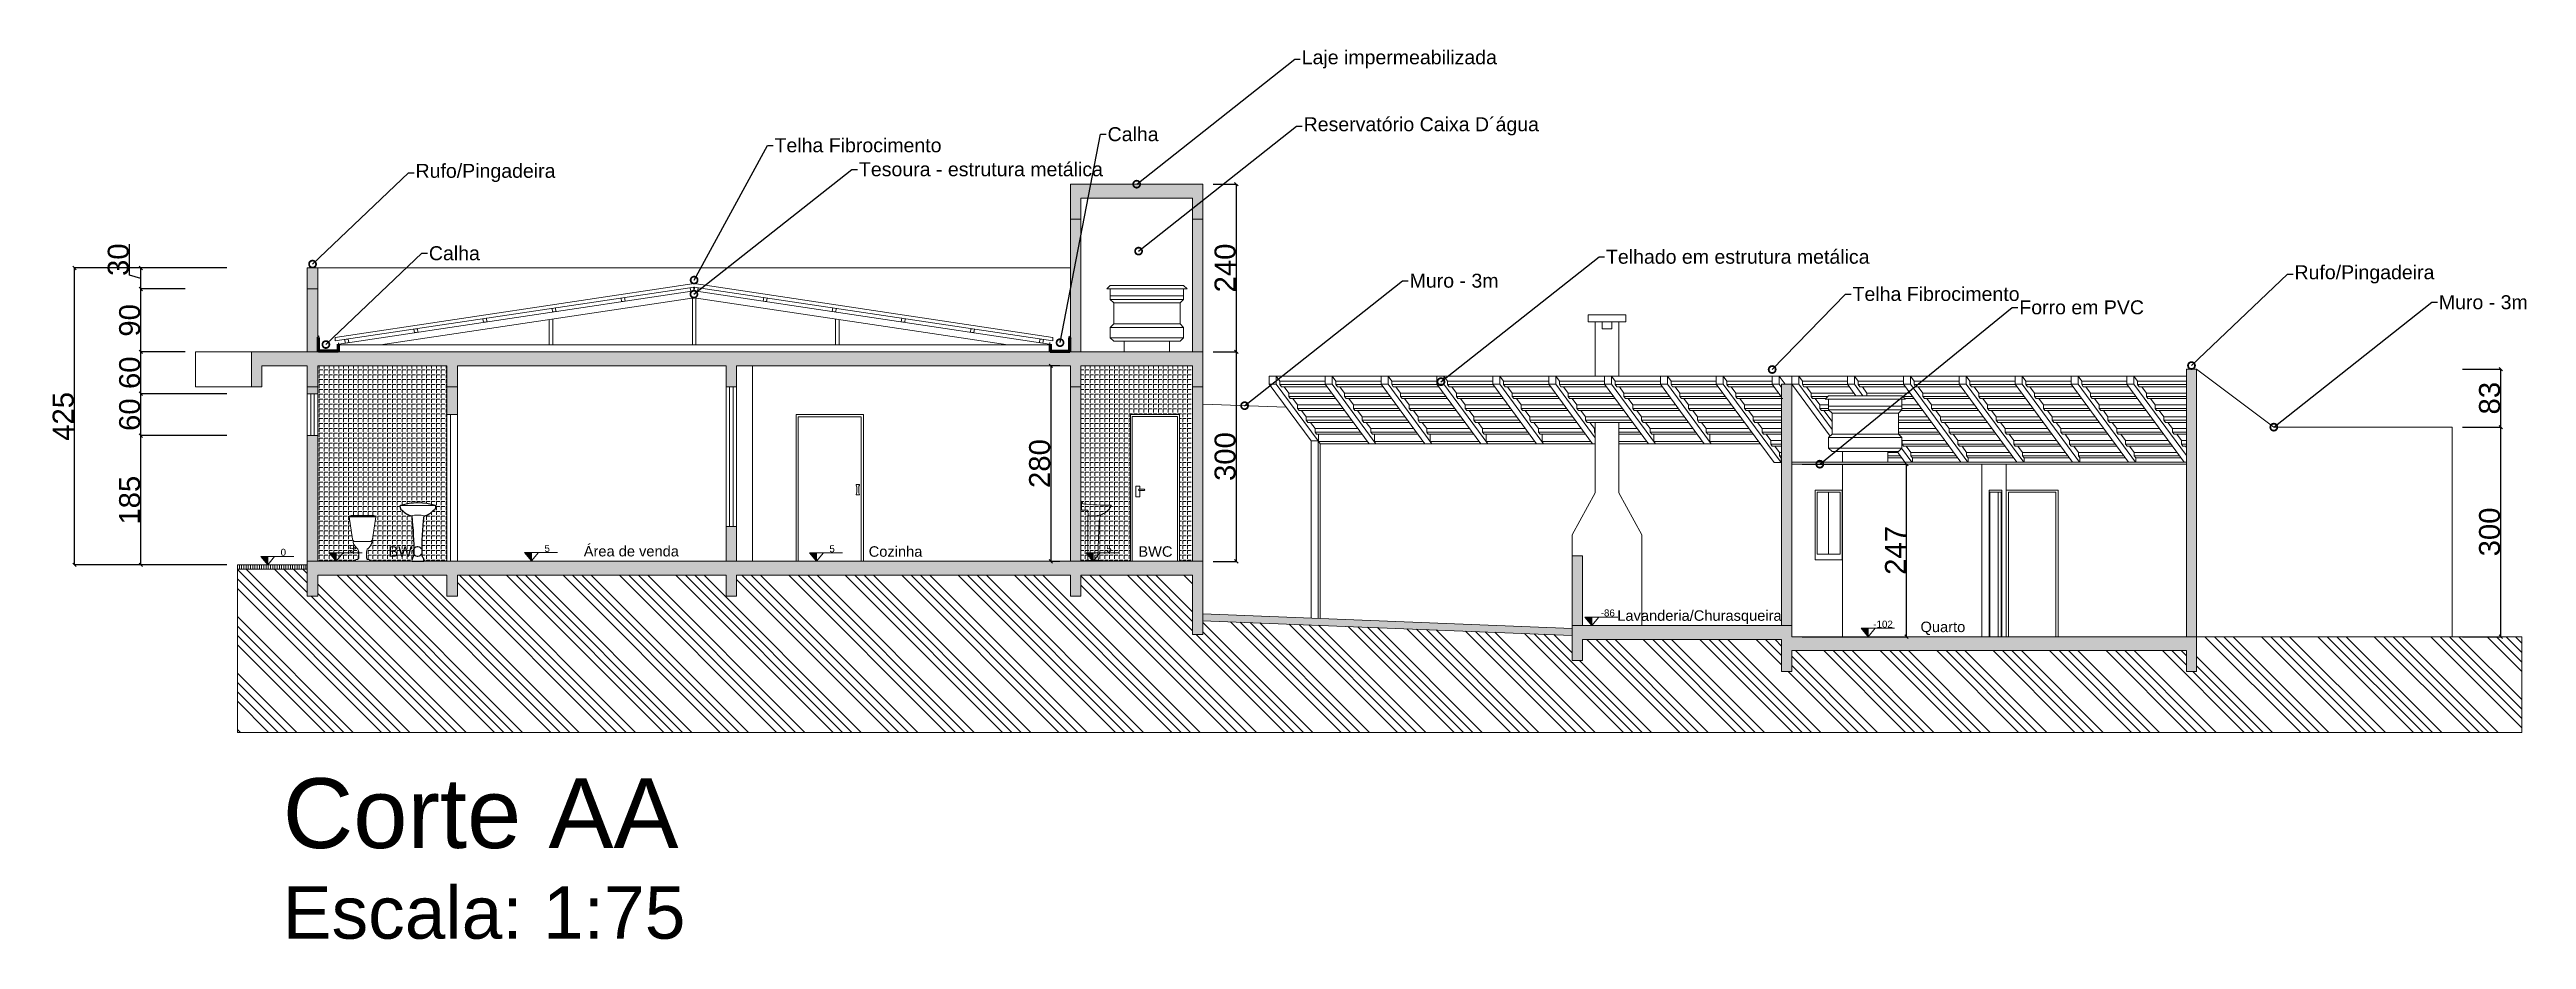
# Model space of a CAD drawing. Header units: millimetres. Extents: x -9997 to 44619, y -1295 to 91103.
# Drawn here: x 6292 to 9838, y 5796 to 7070 of the extents above; entities that cross this region are included whole.
import ezdxf
from ezdxf import colors
from ezdxf.entities.mleader import LeaderData, LeaderLine
from ezdxf.math import Vec2, Vec3

# ---------------------------------------------------------------- set-up
doc = ezdxf.new("R2010")
doc.units = ezdxf.units.MM
doc.header["$LTSCALE"] = 0.1
doc.layers.get('0').update_dxf_attribs({"lineweight": 5})
for name, color, linetype, lineweight in [('aberturas', 6, 'Continuous', 0), ('alvenaria', 5, 'Continuous', 9), ('alvenaria longe', 253, 'Continuous', 0), ('Calha', 7, 'Continuous', 60), ('cota de nivel', 1, 'Continuous', 5), ('Cotas', 250, 'Continuous', 30), ('hachuraAzulejo', 254, 'Continuous', 5), ('Hachuras', 250, 'Continuous', 0), ('piso', 254, 'Continuous', 0), ('Telha Fibrocimento', 252, 'Continuous', 0), ('telhado', 40, 'Continuous', 5)]:
    doc.layers.add(name, color=color, linetype=linetype, lineweight=lineweight)
for name, color, linetype in [('ARQ-MOVEIS', 252, 'Continuous'), ('ARQ-NOME-AMBIENTE', 7, 'Continuous'), ('nome de ambiente', 3, 'Continuous')]:
    doc.layers.add(name, color=color, linetype=linetype)
doc.layers.add('corte terreno', color=7, linetype='Continuous', lineweight=5, true_color=0x4f342a)
doc.styles.get("Standard").update_dxf_attribs({"font": 'arial.ttf'})
doc.styles.add('TITULO-NBC', font='arial.ttf')
doc.linetypes.add('ZIGZAG', pattern='A,0.00254,-5.08,[131,ltypeshp.shx,S=5.08,R=0,X=-5.08,Y=0],-10.16,[131,ltypeshp.shx,S=5.08,R=180,X=5.08,Y=0],-5.08', length=20.32254)
doc.dimstyles.new('ISO-25', dxfattribs={"dimtxt": 30, "dimasz": 5, "dimexe": 0, "dimexo": 15, "dimtad": 1, "dimtxsty": 'Standard', "dimblk": 'OBLIQUE', "dimcen": 0, "dimclrd": 7, "dimclre": 7, "dimclrt": 7, "dimadec": 8, "dimazin": 0, "dimtfac": 1, "dimtmove": 0, "dimatfit": 3, "dimldrblk": 'OBLIQUE', "dimfxl": 5, "dimtfillclr": 250, "dimarcsym": 0})
pattern_1 = [(270, (4861.84, -771.803), (6.985, -1e-15), [5.08, -1.905]), (360, (4861.84, -771.803), (2e-15, 6.985), [5.08, -1.905])]

msp = doc.modelspace()

# ---------------------------------------------------------------- texts
at = {"layer": 'ARQ-NOME-AMBIENTE', "color": 5, "transparency": 33554687, "style": 'TITULO-NBC'}
for s, p in [('BWC', (6776.935, 6343.778)), ('Área de venda', (7056.65, 6344.249)), ('Cozinha', (7464.634, 6343.778)), ('BWC', (7850.743, 6343.778)), ('Lavanderia/Churasqueira', (8536.511, 6252.069)), ('Quarto', (8970.71, 6235.866))]:
    msp.add_text(s, height=15, dxfattribs=at).set_placement(p)
at = {"layer": 'cota de nivel', "lineweight": 5, "transparency": 33554687, "char_height": 10, "attachment_point": 1}
for s, insert in [('0', (6622.616, 6355.192)), ('5', (6720.679, 6360.192)), ('5', (7000.394, 6360.662)), ('5', (7408.378, 6360.192)), ('5', (7804.785, 6360.192)), ('-86', (8512.815, 6268.28)), ('-102', (8903.085, 6252.28))]:
    msp.add_mtext_dynamic_manual_height_columns(s, width=13.84742, gutter_width=50, heights=[0], dxfattribs=dict(at, insert=insert))
at = {"layer": 'nome de ambiente', "color": 18, "lineweight": 0, "true_color": 0x000000}
for s, height, p in [('Corte AA', 100, (6625.698, 5926.637)), ('Escala: 1:75', 75, (6625.698, 5796.874))]:
    msp.add_text(s, height=height, dxfattribs=at).set_placement(p)

# ---------------------------------------------------------------- blocks, each defined once
blk = doc.blocks.new('_DotSmall')
at = {"color": 0, "linetype": 'ByBlock', "const_width": 0.5}
blk.add_lwpolyline([(-0.0625, 0, 1), (0.0625, 0, 1)], format="xyb", close=True, dxfattribs=at)
blk = doc.blocks.new('_Oblique')
at = {"color": 0, "linetype": 'ByBlock', "lineweight": -2}
blk.add_line((-0.5, -0.5), (0.5, 0.5), dxfattribs=at)
blk = doc.blocks.new('*D192')
at = {"layer": 'alvenaria', "color": 7, "linetype": 'ByBlock', "lineweight": -2, "transparency": 16777216}
for p, q in [((8801.2, 6476.3), (8950.5, 6476.3)), ((8801.2, 6229.3), (8950.5, 6229.3))]:
    blk.add_line(p, q, dxfattribs=at)
at = {"layer": 'alvenaria', "color": 7, "lineweight": -2, "transparency": 16777216}
blk.add_line((8950.5, 6229.3), (8950.5, 6476.3), dxfattribs=at)
at = {"layer": 'Defpoints', "color": 0, "linetype": 'ByBlock', "transparency": 16777216}
for p in [(8786.2, 6476.3), (8950.5, 6476.3), (8786.2, 6229.3)]:
    blk.add_point(p, dxfattribs=at)
at = {"layer": 'alvenaria', "color": 7, "linetype": 'ByBlock', "lineweight": -2, "transparency": 16777216, "xscale": 5, "yscale": 5, "zscale": 5}
for p, rotation in [((8950.5, 6476.3), 90), ((8950.5, 6229.3), 270)]:
    blk.add_blockref('_Oblique', p, dxfattribs=dict(at, rotation=rotation))
at = {"layer": 'alvenaria', "color": 7, "linetype": 'ByBlock', "transparency": 16777216, "insert": (8934.8, 6352.8), "char_height": 30, "attachment_point": 5, "rotation": 90}
blk.add_mtext('247', dxfattribs=at)
blk = doc.blocks.new('*D193')
at = {"layer": 'alvenaria', "color": 7, "linetype": 'ByBlock', "lineweight": -2, "transparency": 16777216}
for p, q in [((6545.8, 6517.2), (6422.5, 6517.2)), ((6545.8, 6332.2), (6422.5, 6332.2))]:
    blk.add_line(p, q, dxfattribs=at)
at = {"layer": 'alvenaria', "color": 7, "lineweight": -2, "transparency": 16777216}
blk.add_line((6422.5, 6332.2), (6422.5, 6517.2), dxfattribs=at)
at = {"layer": 'Defpoints', "color": 0, "linetype": 'ByBlock', "transparency": 16777216}
for p in [(6422.5, 6517.2), (6560.8, 6517.2), (6560.8, 6332.2)]:
    blk.add_point(p, dxfattribs=at)
at = {"layer": 'alvenaria', "color": 7, "linetype": 'ByBlock', "lineweight": -2, "transparency": 16777216, "xscale": 5, "yscale": 5, "zscale": 5}
for p, rotation in [((6422.5, 6517.2), 90), ((6422.5, 6332.2), 270)]:
    blk.add_blockref('_Oblique', p, dxfattribs=dict(at, rotation=rotation))
at = {"layer": 'alvenaria', "color": 7, "linetype": 'ByBlock', "transparency": 16777216, "insert": (6406.6, 6424.7), "char_height": 30, "attachment_point": 5, "rotation": 90}
blk.add_mtext('185', dxfattribs=at)
blk = doc.blocks.new('*D194')
at = {"layer": 'alvenaria', "color": 7, "linetype": 'ByBlock', "lineweight": -2, "transparency": 16777216}
for p, q in [((6545.8, 6577.2), (6422.5, 6577.2)), ((6545.8, 6517.2), (6422.5, 6517.2))]:
    blk.add_line(p, q, dxfattribs=at)
at = {"layer": 'alvenaria', "color": 7, "lineweight": -2, "transparency": 16777216}
blk.add_line((6422.5, 6517.2), (6422.5, 6577.2), dxfattribs=at)
at = {"layer": 'Defpoints', "color": 0, "linetype": 'ByBlock', "transparency": 16777216}
for p in [(6422.5, 6577.2), (6560.8, 6577.2), (6560.8, 6517.2)]:
    blk.add_point(p, dxfattribs=at)
at = {"layer": 'alvenaria', "color": 7, "linetype": 'ByBlock', "lineweight": -2, "transparency": 16777216, "xscale": 5, "yscale": 5, "zscale": 5}
for p, rotation in [((6422.5, 6577.2), 90), ((6422.5, 6517.2), 270)]:
    blk.add_blockref('_Oblique', p, dxfattribs=dict(at, rotation=rotation))
at = {"layer": 'alvenaria', "color": 7, "linetype": 'ByBlock', "transparency": 16777216, "insert": (6406.6, 6547.2), "char_height": 30, "attachment_point": 5, "rotation": 90}
blk.add_mtext('60', dxfattribs=at)
blk = doc.blocks.new('*D195')
at = {"layer": 'alvenaria', "color": 7, "linetype": 'ByBlock', "lineweight": -2, "transparency": 16777216}
for p, q in [((6485.8, 6637.2), (6422.5, 6637.2)), ((6545.8, 6577.2), (6422.5, 6577.2))]:
    blk.add_line(p, q, dxfattribs=at)
at = {"layer": 'alvenaria', "color": 7, "lineweight": -2, "transparency": 16777216}
blk.add_line((6422.5, 6577.2), (6422.5, 6637.2), dxfattribs=at)
at = {"layer": 'Defpoints', "color": 0, "linetype": 'ByBlock', "transparency": 16777216}
for p in [(6422.5, 6637.2), (6500.8, 6637.2), (6560.8, 6577.2)]:
    blk.add_point(p, dxfattribs=at)
at = {"layer": 'alvenaria', "color": 7, "linetype": 'ByBlock', "lineweight": -2, "transparency": 16777216, "xscale": 5, "yscale": 5, "zscale": 5}
for p, rotation in [((6422.5, 6637.2), 90), ((6422.5, 6577.2), 270)]:
    blk.add_blockref('_Oblique', p, dxfattribs=dict(at, rotation=rotation))
at = {"layer": 'alvenaria', "color": 7, "linetype": 'ByBlock', "transparency": 16777216, "insert": (6406.6, 6607.2), "char_height": 30, "attachment_point": 5, "rotation": 90}
blk.add_mtext('60', dxfattribs=at)
blk = doc.blocks.new('*D196')
at = {"layer": 'alvenaria', "color": 7, "linetype": 'ByBlock', "lineweight": -2, "transparency": 16777216}
for p, q in [((6485.8, 6727.2), (6422.5, 6727.2)), ((6485.8, 6637.2), (6422.5, 6637.2))]:
    blk.add_line(p, q, dxfattribs=at)
at = {"layer": 'alvenaria', "color": 7, "lineweight": -2, "transparency": 16777216}
blk.add_line((6422.5, 6637.2), (6422.5, 6727.2), dxfattribs=at)
at = {"layer": 'Defpoints', "color": 0, "linetype": 'ByBlock', "transparency": 16777216}
for p in [(6422.5, 6727.2), (6500.8, 6727.2), (6500.8, 6637.2)]:
    blk.add_point(p, dxfattribs=at)
at = {"layer": 'alvenaria', "color": 7, "linetype": 'ByBlock', "lineweight": -2, "transparency": 16777216, "xscale": 5, "yscale": 5, "zscale": 5}
for p, rotation in [((6422.5, 6727.2), 90), ((6422.5, 6637.2), 270)]:
    blk.add_blockref('_Oblique', p, dxfattribs=dict(at, rotation=rotation))
at = {"layer": 'alvenaria', "color": 7, "linetype": 'ByBlock', "transparency": 16777216, "insert": (6406.6, 6682.2), "char_height": 30, "attachment_point": 5, "rotation": 90}
blk.add_mtext('90', dxfattribs=at)
blk = doc.blocks.new('*D197')
at = {"layer": 'alvenaria', "color": 7, "lineweight": -2, "transparency": 16777216}
for p, q in [((6406.3, 6747.1), (6406.3, 6791.2)), ((6422.5, 6742.2), (6406.3, 6747.1)), ((6422.5, 6727.2), (6422.5, 6757.2))]:
    blk.add_line(p, q, dxfattribs=at)
at = {"layer": 'alvenaria', "color": 7, "linetype": 'ByBlock', "lineweight": -2, "transparency": 16777216}
for p, q in [((6485.8, 6757.2), (6422.5, 6757.2)), ((6485.8, 6727.2), (6422.5, 6727.2))]:
    blk.add_line(p, q, dxfattribs=at)
at = {"layer": 'Defpoints', "color": 0, "linetype": 'ByBlock', "transparency": 16777216}
for p in [(6422.5, 6757.2), (6500.8, 6757.2), (6500.8, 6727.2)]:
    blk.add_point(p, dxfattribs=at)
at = {"layer": 'alvenaria', "color": 7, "linetype": 'ByBlock', "lineweight": -2, "transparency": 16777216, "xscale": 5, "yscale": 5, "zscale": 5}
for p, rotation in [((6422.5, 6757.2), 90), ((6422.5, 6727.2), 270)]:
    blk.add_blockref('_Oblique', p, dxfattribs=dict(at, rotation=rotation))
at = {"layer": 'alvenaria', "color": 7, "linetype": 'ByBlock', "transparency": 16777216, "insert": (6390.3, 6769.1), "char_height": 30, "attachment_point": 5, "rotation": 90}
blk.add_mtext('30', dxfattribs=at)
blk = doc.blocks.new('*D198')
at = {"layer": 'alvenaria', "color": 7, "linetype": 'ByBlock', "lineweight": -2, "transparency": 16777216}
for p, q in [((6545.8, 6757.2), (6327.4, 6757.2)), ((6545.8, 6332.2), (6327.4, 6332.2))]:
    blk.add_line(p, q, dxfattribs=at)
at = {"layer": 'alvenaria', "color": 7, "lineweight": -2, "transparency": 16777216}
blk.add_line((6327.4, 6332.2), (6327.4, 6757.2), dxfattribs=at)
at = {"layer": 'Defpoints', "color": 0, "linetype": 'ByBlock', "transparency": 16777216}
for p in [(6327.4, 6757.2), (6560.8, 6757.2), (6560.8, 6332.2)]:
    blk.add_point(p, dxfattribs=at)
at = {"layer": 'alvenaria', "color": 7, "linetype": 'ByBlock', "lineweight": -2, "transparency": 16777216, "xscale": 5, "yscale": 5, "zscale": 5}
for p, rotation in [((6327.4, 6757.2), 90), ((6327.4, 6332.2), 270)]:
    blk.add_blockref('_Oblique', p, dxfattribs=dict(at, rotation=rotation))
at = {"layer": 'alvenaria', "color": 7, "linetype": 'ByBlock', "transparency": 16777216, "insert": (6311.4, 6544.7), "char_height": 30, "attachment_point": 5, "rotation": 90}
blk.add_mtext('425', dxfattribs=at)
blk = doc.blocks.new('*D199')
at = {"layer": 'alvenaria', "color": 7, "linetype": 'ByBlock', "lineweight": -2, "transparency": 16777216}
for p, q in [((7738.5, 6617.2), (7725.5, 6617.2)), ((7738.5, 6337.2), (7725.5, 6337.2))]:
    blk.add_line(p, q, dxfattribs=at)
at = {"layer": 'alvenaria', "color": 7, "lineweight": -2, "transparency": 16777216}
blk.add_line((7725.5, 6617.2), (7725.5, 6337.2), dxfattribs=at)
at = {"layer": 'Defpoints', "color": 0, "linetype": 'ByBlock', "transparency": 16777216}
for p in [(7753.5, 6617.2), (7725.5, 6337.2), (7753.5, 6337.2)]:
    blk.add_point(p, dxfattribs=at)
at = {"layer": 'alvenaria', "color": 7, "linetype": 'ByBlock', "lineweight": -2, "transparency": 16777216, "xscale": 5, "yscale": 5, "zscale": 5}
for p, rotation in [((7725.5, 6617.2), 90), ((7725.5, 6337.2), 270)]:
    blk.add_blockref('_Oblique', p, dxfattribs=dict(at, rotation=rotation))
at = {"layer": 'alvenaria', "color": 7, "linetype": 'ByBlock', "transparency": 16777216, "insert": (7709.5, 6477.2), "char_height": 30, "attachment_point": 5, "rotation": 90}
blk.add_mtext('280', dxfattribs=at)
blk = doc.blocks.new('*D200')
at = {"layer": 'alvenaria', "color": 7, "linetype": 'ByBlock', "lineweight": -2, "transparency": 16777216}
for p, q in [((7958.1, 6637.2), (7991.1, 6637.2)), ((7958.1, 6337.2), (7991.1, 6337.2))]:
    blk.add_line(p, q, dxfattribs=at)
at = {"layer": 'alvenaria', "color": 7, "lineweight": -2, "transparency": 16777216}
blk.add_line((7991.1, 6337.2), (7991.1, 6637.2), dxfattribs=at)
at = {"layer": 'Defpoints', "color": 0, "linetype": 'ByBlock', "transparency": 16777216}
for p in [(7943.1, 6637.2), (7991.1, 6637.2), (7943.1, 6337.2)]:
    blk.add_point(p, dxfattribs=at)
at = {"layer": 'alvenaria', "color": 7, "linetype": 'ByBlock', "lineweight": -2, "transparency": 16777216, "xscale": 5, "yscale": 5, "zscale": 5}
for p, rotation in [((7991.1, 6637.2), 90), ((7991.1, 6337.2), 270)]:
    blk.add_blockref('_Oblique', p, dxfattribs=dict(at, rotation=rotation))
at = {"layer": 'alvenaria', "color": 7, "linetype": 'ByBlock', "transparency": 16777216, "insert": (7975.1, 6487.2), "char_height": 30, "attachment_point": 5, "rotation": 90}
blk.add_mtext('300', dxfattribs=at)
blk = doc.blocks.new('*D201')
at = {"layer": 'alvenaria', "color": 7, "linetype": 'ByBlock', "lineweight": -2, "transparency": 16777216}
for p, q in [((7958.1, 6877.2), (7991.1, 6877.2)), ((7958.1, 6637.2), (7991.1, 6637.2))]:
    blk.add_line(p, q, dxfattribs=at)
at = {"layer": 'alvenaria', "color": 7, "lineweight": -2, "transparency": 16777216}
blk.add_line((7991.1, 6637.2), (7991.1, 6877.2), dxfattribs=at)
at = {"layer": 'Defpoints', "color": 0, "linetype": 'ByBlock', "transparency": 16777216}
for p in [(7943.1, 6877.2), (7991.1, 6877.2), (7943.1, 6637.2)]:
    blk.add_point(p, dxfattribs=at)
at = {"layer": 'alvenaria', "color": 7, "linetype": 'ByBlock', "lineweight": -2, "transparency": 16777216, "xscale": 5, "yscale": 5, "zscale": 5}
for p, rotation in [((7991.1, 6877.2), 90), ((7991.1, 6637.2), 270)]:
    blk.add_blockref('_Oblique', p, dxfattribs=dict(at, rotation=rotation))
at = {"layer": 'alvenaria', "color": 7, "linetype": 'ByBlock', "transparency": 16777216, "insert": (7975.1, 6757.2), "char_height": 30, "attachment_point": 5, "rotation": 90}
blk.add_mtext('240', dxfattribs=at)
blk = doc.blocks.new('*D202')
at = {"layer": 'alvenaria', "color": 7, "linetype": 'ByBlock', "lineweight": -2, "transparency": 16777216}
for p, q in [((9746.8, 6529.3), (9801.6, 6529.3)), ((9746.8, 6229.3), (9801.6, 6229.3))]:
    blk.add_line(p, q, dxfattribs=at)
at = {"layer": 'alvenaria', "color": 7, "lineweight": -2, "transparency": 16777216}
blk.add_line((9801.6, 6229.3), (9801.6, 6529.3), dxfattribs=at)
at = {"layer": 'Defpoints', "color": 0, "linetype": 'ByBlock', "transparency": 16777216}
for p in [(9731.8, 6529.3), (9801.6, 6529.3), (9731.8, 6229.3)]:
    blk.add_point(p, dxfattribs=at)
at = {"layer": 'alvenaria', "color": 7, "linetype": 'ByBlock', "lineweight": -2, "transparency": 16777216, "xscale": 5, "yscale": 5, "zscale": 5}
for p, rotation in [((9801.6, 6529.3), 90), ((9801.6, 6229.3), 270)]:
    blk.add_blockref('_Oblique', p, dxfattribs=dict(at, rotation=rotation))
at = {"layer": 'alvenaria', "color": 7, "linetype": 'ByBlock', "transparency": 16777216, "insert": (9785.6, 6379.3), "char_height": 30, "attachment_point": 5, "rotation": 90}
blk.add_mtext('300', dxfattribs=at)
blk = doc.blocks.new('*D203')
at = {"layer": 'alvenaria', "color": 7, "linetype": 'ByBlock', "lineweight": -2, "transparency": 16777216}
for p, q in [((9746.8, 6612.3), (9801.6, 6612.3)), ((9746.8, 6529.3), (9801.6, 6529.3))]:
    blk.add_line(p, q, dxfattribs=at)
at = {"layer": 'alvenaria', "color": 7, "lineweight": -2, "transparency": 16777216}
blk.add_line((9801.6, 6529.3), (9801.6, 6612.3), dxfattribs=at)
at = {"layer": 'Defpoints', "color": 0, "linetype": 'ByBlock', "transparency": 16777216}
for p in [(9731.8, 6612.3), (9801.6, 6612.3), (9731.8, 6529.3)]:
    blk.add_point(p, dxfattribs=at)
at = {"layer": 'alvenaria', "color": 7, "linetype": 'ByBlock', "lineweight": -2, "transparency": 16777216, "xscale": 5, "yscale": 5, "zscale": 5}
for p, rotation in [((9801.6, 6612.3), 90), ((9801.6, 6529.3), 270)]:
    blk.add_blockref('_Oblique', p, dxfattribs=dict(at, rotation=rotation))
at = {"layer": 'alvenaria', "color": 7, "linetype": 'ByBlock', "transparency": 16777216, "insert": (9785.6, 6570.8), "char_height": 30, "attachment_point": 5, "rotation": 90}
blk.add_mtext('83', dxfattribs=at)

# ---------------------------------------------------------------- dimensions: what is measured, and where the dimension line sits
at = {"layer": 'alvenaria', "color": 30, "linetype": 'ByBlock', "true_color": 0xf26722}
for base, p1, p2, override, picture, middle in [((7991.065, 6877.219), (7943.143, 6637.219), (7943.143, 6877.219), {"dimtxt": 30, "dimtmove": 1}, '*D201', (7975.123, 6757.219)), ((6422.543, 6757.219), (6500.843, 6727.219), (6500.843, 6757.219), {"dimtxt": 30, "dimtmove": 1}, '*D197', (6390.325, 6747.724)), ((6327.379, 6757.219), (6560.843, 6332.219), (6560.843, 6757.219), {"dimtxt": 30}, '*D198', (6311.436, 6544.719)), ((6422.543, 6727.219), (6500.843, 6637.219), (6500.843, 6727.219), {"dimtxt": 30, "dimtmove": 1}, '*D196', (6406.601, 6682.219)), ((6422.543, 6637.219), (6560.843, 6577.219), (6500.843, 6637.219), {"dimtxt": 30, "dimtmove": 1}, '*D195', (6406.601, 6607.219)), ((7991.065, 6637.219), (7943.143, 6337.219), (7943.143, 6637.219), {"dimtxt": 30}, '*D200', (7975.112, 6487.219)), ((7725.476, 6337.219), (7753.543, 6617.219), (7753.543, 6337.219), {"dimtxt": 30}, '*D199', (7709.534, 6477.219)), ((9801.585, 6612.307), (9731.833, 6529.307), (9731.833, 6612.307), {"dimtxt": 30, "dimtmove": 1}, '*D203', (9785.632, 6570.807)), ((6422.543, 6577.219), (6560.843, 6517.219), (6560.843, 6577.219), {"dimtxt": 30, "dimtmove": 1}, '*D194', (6406.601, 6547.219)), ((9801.585, 6529.307), (9731.833, 6229.307), (9731.833, 6529.307), {"dimtxt": 30}, '*D202', (9785.632, 6379.307)), ((6422.543, 6517.219), (6560.843, 6332.219), (6560.843, 6517.219), {"dimtxt": 30}, '*D193', (6406.601, 6424.719))]:
    dim = msp.add_linear_dim(base=base, p1=p1, p2=p2, angle=90, dimstyle='ISO-25', override=override, dxfattribs=at)
    dim.commit()
    dim.dimension.update_dxf_attribs({"geometry": picture, "text_midpoint": middle})
at = {"layer": 'alvenaria', "linetype": 'ByBlock'}
dim = msp.add_linear_dim(base=(8950.481, 6476.307), p1=(8786.224, 6229.307), p2=(8786.224, 6476.307), angle=90, dimstyle='ISO-25', dxfattribs=at)
dim.commit()
dim.dimension.update_dxf_attribs({"geometry": '*D192', "text_midpoint": (8950.481, 6352.807), "dimtype": 160})

# ---------------------------------------------------------------- hatches: boundary and pattern name
at = {"layer": 'Calha', "linetype": 'ByBlock', "true_color": 0x939598}
h = msp.add_hatch(color=252, dxfattribs=at)
h.dxf.hatch_style = 1
h.paths.add_polyline_path([(6675.843, 6637.219), (6675.843, 6727.219), (6660.843, 6727.219), (6660.843, 6637.219)])
h.paths.add_polyline_path([(6675.843, 6577.219), (6675.843, 6587.219), (6660.843, 6587.219), (6660.843, 6577.219)])
h.paths.add_polyline_path([(6875.843, 6547.219), (6875.843, 6587.219), (6860.843, 6587.219), (6860.843, 6547.219)])
h.paths.add_polyline_path([(6675.843, 6337.219), (6675.843, 6517.219), (6660.843, 6517.219), (6660.843, 6337.219)])
h.paths.add_polyline_path([(7275.443, 6337.219), (7275.443, 6387.219), (7260.443, 6387.219), (7260.443, 6337.219)])
h.paths.add_polyline_path([(7768.543, 6637.219), (7768.543, 6804.004), (7753.543, 6726.951), (7753.543, 6637.219)])
h.paths.add_polyline_path([(7768.543, 6804.004), (7768.543, 6827.219), (7753.543, 6827.219), (7753.543, 6726.951)])
h.paths.add_polyline_path([(7943.143, 6637.219), (7943.143, 6827.219), (7928.143, 6827.219), (7928.143, 6637.219)])
h.paths.add_polyline_path([(7943.143, 6337.219), (7943.143, 6587.219), (7928.143, 6587.219), (7928.143, 6337.219)])
h.paths.add_polyline_path([(7768.543, 6337.219), (7768.543, 6587.219), (7753.543, 6587.219), (7753.543, 6337.219)])
h.paths.add_polyline_path([(8486.73, 6245.307), (8486.73, 6345.307), (8471.73, 6345.307), (8471.73, 6245.307)])
h.paths.add_polyline_path([(8786.224, 6245.307), (8786.224, 6590.677), (8771.73, 6590.677), (8771.73, 6245.307)])
h.paths.add_polyline_path([(9365.931, 6229.307), (9365.931, 6612.307), (9351.437, 6612.307), (9351.437, 6229.307)])
at = {"layer": 'corte terreno', "linetype": 'ByBlock'}
h = msp.add_hatch(dxfattribs=at)
h.set_pattern_fill('ANSI34', color=256, scale=3, angle=-90)
h.set_pattern_definition([(315, (4861.84, -771.803), (40.41115, 40.41115), []), (315, (4861.84, -785.273), (40.41115, 40.41115), []), (315, (4861.84, -798.744), (40.41115, 40.41115), []), (315, (4861.84, -812.214), (40.41115, 40.41115), [])])
h.paths.add_polyline_path([(6660.843, 6326.219), (6560.843, 6326.219), (6560.843, 6092.219), (9831.833, 6092.219), (9831.833, 6229.307), (9731.833, 6229.307), (9365.931, 6229.307), (9365.931, 6179.307), (9351.437, 6179.307), (9351.437, 6209.307), (8786.224, 6209.307), (8786.224, 6179.307), (8771.73, 6179.307), (8771.73, 6225.307), (8486.73, 6225.307), (8486.73, 6195.307), (8471.73, 6195.307), (8471.73, 6231.216), (7943.143, 6252.211), (7943.143, 6232.219), (7928.143, 6232.219), (7928.143, 6317.219), (7768.543, 6317.219), (7768.543, 6287.219), (7753.543, 6287.219), (7753.543, 6317.219), (7275.443, 6317.219), (7275.443, 6287.219), (7260.443, 6287.219), (7260.443, 6317.219), (6875.843, 6317.219), (6875.843, 6287.219), (6860.843, 6287.219), (6860.843, 6317.219), (6675.843, 6317.219), (6675.843, 6287.219), (6660.843, 6287.219)])
at = {"layer": 'cota de nivel', "linetype": 'ByBlock'}
h = msp.add_hatch(color=256, dxfattribs=at)
h.dxf.hatch_style = 1
h.paths.add_polyline_path([(6702.148, 6349.244), (6692.148, 6349.244), (6702.148, 6337.219)])
h = msp.add_hatch(color=256, dxfattribs=at)
h.dxf.hatch_style = 1
h.paths.add_polyline_path([(6981.863, 6349.714), (6971.863, 6349.714), (6981.863, 6337.69)])
h = msp.add_hatch(color=256, dxfattribs=at)
h.dxf.hatch_style = 1
h.paths.add_polyline_path([(7389.847, 6349.244), (7379.847, 6349.244), (7389.847, 6337.219)])
h = msp.add_hatch(color=256, dxfattribs=at)
h.dxf.hatch_style = 1
h.paths.add_polyline_path([(7786.254, 6349.244), (7776.254, 6349.244), (7786.254, 6337.219)])
h = msp.add_hatch(color=256, dxfattribs=at)
h.dxf.hatch_style = 1
h.paths.add_polyline_path([(6604.085, 6344.244), (6594.085, 6344.244), (6604.085, 6332.219)])
h = msp.add_hatch(color=256, dxfattribs=at)
h.dxf.hatch_style = 1
h.paths.add_polyline_path([(8500.013, 6257.332), (8490.013, 6257.332), (8500.013, 6245.307)])
h = msp.add_hatch(color=256, dxfattribs=at)
h.dxf.hatch_style = 1
h.paths.add_polyline_path([(8895.923, 6241.332), (8885.923, 6241.332), (8895.923, 6229.307)])
at = {"layer": 'hachuraAzulejo', "linetype": 'ByBlock', "true_color": 0x939598}
h = msp.add_hatch(dxfattribs=at)
h.set_pattern_fill('AR-SAND', color=252, scale=0.08, angle=-45)
h.set_pattern_definition([(352.5, (4861.84, -771.803), (2.6780279, 2.8590508), [0, -3.08864, 0, -3.4544, 0, -3.302]), (322.5, (4861.84, -771.803), (6.5978628, 1.5120874), [0, -1.66624, 0, -2.78384, 0, -1.0668]), (282.5, (4860.0726, -770.0355), (4.4826585, -4.4663986), [0, -1.016, 0, -3.6576, 0, -4.7752]), (272.5, (4860.0726, -770.0355), (5.5804063, -3.058249), [0, -0.508, 0, -2.39776, 0, -2.7432])])
h.paths.add_polyline_path([(8471.73, 6231.216), (8471.73, 6241.223), (7943.143, 6262.219), (7943.143, 6252.211)])
at = {"layer": 'Hachuras', "linetype": 'ByBlock', "true_color": 0x000000}
h = msp.add_hatch(dxfattribs=at)
h.set_pattern_fill('AR-CONC', color=18, scale=0.08, angle=-90)
h.set_pattern_definition([(320, (4861.84, -771.803), (-1.275127, -14.574774), [1.524, -16.764]), (265, (4861.84, -771.803), (15.284548, 2.819474), [1.2192, -13.411247]), (10.45144, (4861.734, -773.017), (14.00942, -11.7553), [1.2952, -14.24722]), (316.1842, (4865.904, -771.803), (-3.363386, -21.686323), [2.286, -25.146]), (6.63556, (4865.624, -773.61), (19.79409, -18.99233), [1.9428, -21.37085]), (261.18415, (4865.904, -771.803), (19.79409, -18.99233), [1.8288, -20.11678]), (291, (4864.888, -773.835), (-8.181216, -12.129151), [1.524, -16.764]), (236, (4864.888, -773.835), (14.735037, -4.944162), [1.2192, -13.4112]), (341.45144, (4864.206, -774.846), (6.553822, -17.073314), [1.2952, -14.247195]), (307.5, (4861.84, -771.803), (6.764403, -0.2470883), [0, -13.24864, 0, -13.6144, 0, -13.462]), (277.5, (4861.84, -771.803), (8.014446, -5.345573), [0, -7.76224, 0, -12.94384, 0, -5.1308]), (237.5, (4861.84, -767.2715), (-0.4582995, -10.8472476), [0, -5.08, 0, -15.8496, 0, -21.0312]), (227.5, (4861.84, -765.2395), (2.034119, -11.850335), [0, -6.604, 0, -10.52576, 0, -14.9352])])
h.paths.add_polyline_path([(6660.843, 6637.219), (6580.843, 6637.219), (6580.843, 6587.219), (6595.843, 6587.219), (6595.843, 6617.219), (6660.843, 6617.219), (6660.843, 6587.219), (6675.843, 6587.219), (6675.843, 6617.219), (6860.843, 6617.219), (6860.843, 6587.219), (6875.843, 6587.219), (6875.843, 6617.219), (7260.443, 6617.219), (7260.443, 6587.219), (7275.443, 6587.219), (7275.443, 6617.219), (7753.543, 6617.219), (7753.543, 6587.219), (7768.543, 6587.219), (7768.543, 6617.219), (7928.143, 6617.219), (7928.143, 6587.219), (7943.143, 6587.219), (7943.143, 6637.219)])
h.paths.add_polyline_path([(6875.843, 6317.219), (7260.443, 6317.219), (7260.443, 6287.219), (7275.443, 6287.219), (7275.443, 6317.219), (7753.543, 6317.219), (7753.543, 6287.219), (7768.543, 6287.219), (7768.543, 6317.219), (7928.143, 6317.219), (7928.143, 6232.219), (7943.143, 6232.219), (7943.143, 6262.219), (7943.143, 6337.219), (6660.843, 6337.219), (6660.843, 6317.219), (6660.843, 6287.219), (6675.843, 6287.219), (6675.843, 6317.219), (6860.843, 6317.219), (6860.843, 6287.219), (6875.843, 6287.219)])
h.paths.add_polyline_path([(6675.843, 6757.219), (6660.843, 6757.219), (6660.843, 6727.219), (6675.843, 6727.219)])
h.paths.add_polyline_path([(7782.796, 6877.219), (7778.902, 6857.219), (7928.143, 6857.219), (7928.143, 6827.219), (7943.143, 6827.219), (7943.143, 6877.219)])
h.paths.add_polyline_path([(7753.543, 6877.219), (7753.543, 6827.219), (7768.543, 6827.219), (7768.543, 6857.219), (7778.902, 6857.219), (7782.796, 6877.219)])
h.paths.add_polyline_path([(9351.437, 6209.307), (9351.437, 6179.307), (9365.931, 6179.307), (9365.931, 6229.307), (8786.224, 6229.307), (8786.224, 6245.307), (8471.73, 6245.307), (8471.73, 6195.307), (8486.73, 6195.307), (8486.73, 6225.307), (8771.73, 6225.307), (8771.73, 6179.307), (8786.224, 6179.307), (8786.224, 6209.307)])
at = {"layer": 'Hachuras', "linetype": 'ByBlock', "true_color": 0x7aafdf}
h = msp.add_hatch(dxfattribs=at)
h.set_pattern_fill('ANGLE', color=143, angle=-90)
h.set_pattern_definition(pattern_1)
h.paths.add_polyline_path([(6811.325, 6337.219, -0.39961864), (6810.826, 6337.694, -0.28293187), (6812.071, 6342.73, 0.14626585), (6813.328, 6347.317, 0.02919964), (6810.342, 6402.231, -0.14607059), (6796.817, 6410.266, 0.20144242), (6795.759, 6410.749, -0.31994773), (6794.367, 6411.798, -0.05787607), (6793.498, 6416.304, -0.37989832), (6794.082, 6417.192, -0.14403561), (6844.347, 6417.192, -0.37989992), (6844.931, 6416.304, -0.05785553), (6844.063, 6411.8, -0.32110401), (6842.665, 6410.749, 0.20065345), (6841.612, 6410.266, -0.14607059), (6828.087, 6402.231, 0.02926343), (6825.102, 6347.206, 0.13099489), (6826.358, 6342.725, -0.28291514), (6827.603, 6337.69, -0.39707617), (6827.104, 6337.219), (6860.843, 6337.219), (6860.843, 6617.219), (6675.843, 6617.219), (6675.843, 6577.219), (6675.843, 6517.219), (6675.843, 6337.219), (6729.931, 6337.219), (6729.931, 6338.826, -0.39674655), (6731.019, 6340.065), (6732.819, 6340.065, 0.22860607), (6734.483, 6341.669), (6734.483, 6350.537, 0.05783864), (6733.27, 6354.456, -0.14648575), (6726.439, 6364.171, -0.41350005), (6727.056, 6365.506), (6729.768, 6365.506, -0.37299578), (6725.564, 6368.843), (6721.911, 6394.26), (6721.394, 6394.26), (6721.394, 6394.053), (6721.188, 6394.053), (6721.188, 6396.012), (6721.659, 6396.012), (6720.949, 6400.948, -0.25003278), (6723.822, 6402.726), (6756.04, 6402.726, -0.25003278), (6758.913, 6400.948), (6754.349, 6369.193, -0.37299578), (6750.448, 6365.506), (6752.807, 6365.506, -0.41350005), (6753.423, 6364.171, -0.14648575), (6746.593, 6354.456, 0.05783864), (6745.379, 6350.537), (6745.379, 6341.669, 0.22860607), (6747.043, 6340.065), (6748.615, 6340.065, -0.43189901), (6749.931, 6338.91), (6749.931, 6337.219)])
h.paths.add_polyline_path([(6728.765, 6354.575, -1), (6728.765, 6357.083, -1)], flags=16)
h = msp.add_hatch(dxfattribs=at)
h.set_pattern_fill('ANGLE', color=143, angle=-90)
h.set_pattern_definition(pattern_1)
h.paths.add_polyline_path([(7839.543, 6337.219), (7839.543, 6547.219), (7909.543, 6547.219), (7909.543, 6337.219), (7928.143, 6337.219), (7928.143, 6617.219), (7768.543, 6617.219), (7768.543, 6337.219)])
h.paths.add_polyline_path([(7770.182, 6421.219, 2.20309399), (7769.543, 6421.072, 2.23709449), (7771.628, 6419.412, 1.45706866)], flags=17)
at = {"layer": 'piso', "linetype": 'ByBlock', "true_color": 0xc7c8ca}
h = msp.add_hatch(dxfattribs=at)
h.set_pattern_fill('ANSI31', color=9, angle=45)
h.set_pattern_definition([(90, (4861.84, -771.803), (-3.175, 1e-15), [])])
h.paths.add_polyline_path([(6660.843, 6326.219), (6660.843, 6332.219), (6560.843, 6332.219), (6560.843, 6326.219)])

# ---------------------------------------------------------------- linework, layer by layer
at = {"lineweight": 0}
for p, q in [((7810.465, 6717.219), (7915.465, 6717.219)), ((7810.465, 6712.219), (7915.465, 6712.219)), ((7815.465, 6707.219), (7910.465, 6707.219)), ((7810.465, 6672.219), (7915.465, 6672.219)), ((7815.465, 6677.219), (7910.465, 6677.219)), ((7810.465, 6657.219), (7915.465, 6657.219)), ((7830.465, 6652.219), (7830.465, 6637.219)), ((7895.465, 6652.219), (7895.465, 6637.219)), ((8839.115, 6559.307), (8944.115, 6559.307)), ((8839.115, 6554.307), (8944.115, 6554.307)), ((8844.115, 6549.307), (8939.115, 6549.307)), ((8839.115, 6514.307), (8944.115, 6514.307)), ((8839.115, 6499.307), (8944.115, 6499.307)), ((8844.115, 6519.307), (8939.115, 6519.307)), ((8859.115, 6494.307), (8859.115, 6479.307)), ((8924.115, 6494.307), (8924.115, 6479.307))]:
    msp.add_line(p, q, dxfattribs=at)
for points in [[(7805.465, 6727.219), (7920.465, 6727.219), (7915.465, 6732.219), (7810.465, 6732.219), (7805.465, 6727.219)], [(7815.465, 6652.219), (7910.465, 6652.219), (7915.465, 6657.219), (7915.465, 6672.219), (7910.465, 6677.219), (7910.465, 6707.219), (7915.465, 6712.219), (7915.465, 6727.219), (7810.465, 6727.219), (7810.465, 6712.219), (7815.465, 6707.219), (7815.465, 6677.219), (7810.465, 6672.219), (7810.465, 6657.219), (7815.465, 6652.219)], [(8834.115, 6569.307), (8949.115, 6569.307), (8944.115, 6574.307), (8839.115, 6574.307), (8834.115, 6569.307)], [(8844.115, 6494.307), (8939.115, 6494.307), (8944.115, 6499.307), (8944.115, 6514.307), (8939.115, 6519.307), (8939.115, 6549.307), (8944.115, 6554.307), (8944.115, 6569.307), (8839.115, 6569.307), (8839.115, 6554.307), (8844.115, 6549.307), (8844.115, 6519.307), (8839.115, 6514.307), (8839.115, 6499.307), (8844.115, 6494.307)]]:
    msp.add_lwpolyline(points, dxfattribs=at)
at = {"layer": 'aberturas', "linetype": 'ByBlock'}
for p, q in [((6665.843, 6577.219), (6665.843, 6517.219)), ((6670.843, 6517.219), (6670.843, 6577.219)), ((7265.443, 6587.219), (7265.443, 6387.219)), ((7270.443, 6387.219), (7270.443, 6587.219)), ((6860.843, 6337.219), (6860.843, 6547.219)), ((6865.843, 6337.219), (6865.843, 6547.219)), ((7839.543, 6337.219), (7839.543, 6547.219)), ((7842.043, 6337.219), (7842.043, 6544.719)), ((7907.043, 6337.219), (7907.043, 6544.719)), ((7909.543, 6337.219), (7909.543, 6547.219)), ((7447.543, 6443.219), (7447.543, 6436.219)), ((7450.543, 6436.219), (7450.543, 6443.219)), ((8819.754, 6439.307), (8819.754, 6339.307)), ((8822.754, 6436.307), (8822.754, 6347.307)), ((8839.108, 6436.307), (8839.108, 6347.307)), ((8855.461, 6436.307), (8855.461, 6347.307)), ((8858.461, 6439.307), (8858.461, 6339.307)), ((9068.984, 6439.307), (9068.984, 6229.307)), ((9069.984, 6436.307), (9069.984, 6229.307)), ((9082.047, 6436.307), (9082.047, 6229.307)), ((9086.047, 6436.307), (9086.047, 6229.307)), ((9087.047, 6439.307), (9087.047, 6229.307)), ((9093.504, 6439.307), (9093.504, 6229.307)), ((9096.504, 6229.307), (9096.504, 6436.307)), ((9164.62, 6436.307), (9164.62, 6229.307)), ((9167.62, 6439.307), (9167.62, 6229.307))]:
    msp.add_line(p, q, dxfattribs=at)
at = {"layer": 'aberturas'}
for p, q in [((7360.843, 6547.219), (7457.043, 6547.219)), ((7360.843, 6337.219), (7360.843, 6547.219)), ((7363.843, 6544.219), (7454.043, 6544.219)), ((7363.843, 6337.219), (7363.843, 6544.219)), ((7454.043, 6337.219), (7454.043, 6544.219)), ((7457.043, 6337.219), (7457.043, 6547.219)), ((7839.543, 6547.219), (7909.543, 6547.219)), ((7842.043, 6544.719), (7907.043, 6544.719)), ((8819.754, 6439.307), (8858.461, 6439.307)), ((8822.754, 6436.307), (8855.461, 6436.307)), ((9068.984, 6439.307), (9087.047, 6439.307)), ((9069.984, 6436.307), (9086.047, 6436.307)), ((9093.504, 6439.307), (9167.62, 6439.307)), ((9096.504, 6436.307), (9164.62, 6436.307)), ((8819.754, 6339.307), (8858.461, 6339.307)), ((8822.754, 6347.307), (8855.461, 6347.307))]:
    msp.add_line(p, q, dxfattribs=at)
at = {"layer": 'aberturas', "lineweight": 9}
for p, q in [((7447.186, 6447.219), (7450.899, 6447.219)), ((7447.186, 6432.219), (7450.899, 6432.219)), ((7853.043, 6444.719), (7847.043, 6444.719)), ((7853.043, 6429.719), (7847.043, 6429.719)), ((7859.043, 6440.719), (7851.919, 6440.719)), ((7859.043, 6438.719), (7851.919, 6438.719))]:
    msp.add_line(p, q, dxfattribs=at)
at = {"layer": 'aberturas', "lineweight": 0}
for p, q in [((7847.043, 6444.719), (7847.043, 6429.719)), ((7853.043, 6444.719), (7853.043, 6440.719)), ((7853.043, 6438.719), (7853.043, 6429.719))]:
    msp.add_line(p, q, dxfattribs=at)
at = {"layer": 'aberturas', "linetype": 'ByBlock'}
for centre, radius, start, end in [((7447.186, 6446.65), 0.569, 90, 217.137141), ((7447.186, 6432.788), 0.569, 142.862859, 270), ((7441.936, 6443.398), 5.61, 358.17591, 31.231878), ((7441.936, 6436.041), 5.61, 328.768122, 1.82409), ((7456.15, 6443.398), 5.61, 148.768122, 181.82409), ((7456.15, 6436.041), 5.61, 178.17591, 211.231878), ((7450.899, 6446.65), 0.569, 322.862859, 90), ((7450.899, 6432.788), 0.569, 270, 37.137141)]:
    msp.add_arc(centre, radius, start, end, dxfattribs=at)
at = {"layer": 'aberturas'}
for centre, start, end in [((7851.919, 6439.719), 90, 270), ((7859.043, 6439.719), 270, 90)]:
    msp.add_arc(centre, 1, start, end, dxfattribs=at)
at = {"layer": 'alvenaria'}
for p, q in [((7943.143, 6877.219), (7753.543, 6877.219)), ((7753.543, 6637.219), (7753.543, 6877.219)), ((7928.143, 6857.219), (7768.543, 6857.219)), ((7768.543, 6637.219), (7768.543, 6857.219)), ((7928.143, 6637.219), (7928.143, 6857.219)), ((7943.143, 6637.219), (7943.143, 6877.219)), ((7768.543, 6827.219), (7753.543, 6827.219)), ((7943.143, 6827.219), (7928.143, 6827.219)), ((6660.843, 6637.219), (6660.843, 6757.219)), ((6675.843, 6637.219), (6675.843, 6757.219)), ((7943.143, 6637.219), (6660.843, 6637.219)), ((7943.143, 6337.219), (7943.143, 6637.219)), ((6595.843, 6587.219), (6595.843, 6617.219)), ((6660.843, 6577.219), (6660.843, 6617.219)), ((6675.843, 6577.219), (6675.843, 6617.219)), ((6860.843, 6617.219), (6675.843, 6617.219)), ((6860.843, 6547.219), (6860.843, 6617.219)), ((6875.843, 6547.219), (6875.843, 6617.219)), ((7260.443, 6617.219), (6875.843, 6617.219)), ((7260.443, 6587.219), (7260.443, 6617.219)), ((7275.443, 6587.219), (7275.443, 6617.219)), ((7753.543, 6617.219), (7275.443, 6617.219)), ((7753.543, 6337.219), (7753.543, 6617.219)), ((7768.543, 6337.219), (7768.543, 6617.219)), ((7928.143, 6617.219), (7768.543, 6617.219)), ((7928.143, 6337.219), (7928.143, 6617.219)), ((6595.843, 6587.219), (6580.843, 6587.219)), ((6675.843, 6587.219), (6660.843, 6587.219)), ((6660.843, 6577.219), (6675.843, 6577.219)), ((6875.843, 6587.219), (6860.843, 6587.219)), ((7275.443, 6587.219), (7260.443, 6587.219)), ((7768.543, 6587.219), (7753.543, 6587.219)), ((7943.143, 6587.219), (7928.143, 6587.219)), ((6860.843, 6547.219), (6875.843, 6547.219)), ((6860.843, 6547.219), (6875.843, 6547.219)), ((6660.843, 6337.219), (6660.843, 6517.219)), ((6660.843, 6517.219), (6675.843, 6517.219)), ((6675.843, 6337.219), (6675.843, 6517.219)), ((7260.443, 6337.219), (7260.443, 6387.219)), ((7260.443, 6387.219), (7275.443, 6387.219)), ((7275.443, 6337.219), (7275.443, 6387.219)), ((6660.843, 6337.219), (7943.143, 6337.219)), ((6660.843, 6337.219), (6660.843, 6317.219)), ((6660.843, 6317.219), (6660.843, 6287.219)), ((6675.843, 6317.219), (6860.843, 6317.219)), ((6675.843, 6287.219), (6675.843, 6317.219)), ((6860.843, 6287.219), (6860.843, 6317.219)), ((6875.843, 6317.219), (7260.443, 6317.219)), ((6875.843, 6287.219), (6875.843, 6317.219)), ((7260.443, 6287.219), (7260.443, 6317.219)), ((7275.443, 6317.219), (7753.543, 6317.219)), ((7275.443, 6287.219), (7275.443, 6317.219)), ((7753.543, 6287.219), (7753.543, 6317.219)), ((7768.543, 6317.219), (7928.143, 6317.219)), ((7768.543, 6287.219), (7768.543, 6317.219)), ((7928.143, 6232.219), (7928.143, 6317.219)), ((7943.143, 6337.219), (7943.143, 6262.219)), ((6660.843, 6287.219), (6675.843, 6287.219)), ((6860.843, 6287.219), (6875.843, 6287.219)), ((7260.443, 6287.219), (7275.443, 6287.219)), ((7753.543, 6287.219), (7768.543, 6287.219)), ((7943.143, 6262.219), (7943.143, 6232.219)), ((7943.143, 6232.219), (7928.143, 6232.219))]:
    msp.add_line(p, q, dxfattribs=at)
at = {"layer": 'alvenaria', "linetype": 'ByBlock'}
for p, q in [((6675.843, 6757.219), (6660.843, 6757.219)), ((6675.843, 6727.219), (6660.843, 6727.219)), ((6580.843, 6587.219), (6580.843, 6637.219)), ((6660.843, 6637.219), (6580.843, 6637.219)), ((6660.843, 6617.219), (6595.843, 6617.219))]:
    msp.add_line(p, q, dxfattribs=at)
at = {"layer": 'alvenaria', "lineweight": 9}
for p, q in [((9351.437, 6612.307), (9351.437, 6229.307)), ((9365.931, 6612.307), (9365.931, 6179.307)), ((8771.73, 6590.677), (8771.73, 6245.307)), ((8786.224, 6590.677), (8786.224, 6229.307)), ((8471.73, 6345.307), (8486.73, 6345.307)), ((8471.73, 6345.307), (8471.73, 6245.307)), ((8486.73, 6345.307), (8486.73, 6245.307)), ((8471.73, 6245.307), (8471.73, 6195.307)), ((8471.73, 6245.307), (8786.224, 6245.307)), ((8486.73, 6225.307), (8771.73, 6225.307)), ((8486.73, 6225.307), (8486.73, 6195.307)), ((8771.73, 6225.307), (8771.73, 6179.307)), ((8786.224, 6229.307), (9365.931, 6229.307)), ((8786.224, 6209.307), (8786.224, 6179.307)), ((8786.224, 6209.307), (9351.437, 6209.307)), ((9351.437, 6209.307), (9351.437, 6179.307)), ((8471.73, 6195.307), (8486.73, 6195.307)), ((8771.73, 6179.307), (8786.224, 6179.307)), ((9351.437, 6179.307), (9365.931, 6179.307))]:
    msp.add_line(p, q, dxfattribs=at)
at = {"layer": 'alvenaria', "linetype": 'ByBlock', "lineweight": 9}
for p, q in [((9351.437, 6612.307), (9365.931, 6612.307)), ((8771.73, 6590.677), (8786.224, 6590.677))]:
    msp.add_line(p, q, dxfattribs=at)
at = {"layer": 'alvenaria longe'}
for p, q in [((7753.543, 6757.219), (6675.843, 6757.219)), ((7298.043, 6337.219), (7298.043, 6617.219))]:
    msp.add_line(p, q, dxfattribs=at)
at = {"layer": 'alvenaria longe', "lineweight": 0}
for p, q in [((8494.73, 6690.28), (8494.73, 6680.28)), ((8494.73, 6690.28), (8548.73, 6690.28)), ((8494.73, 6680.28), (8548.73, 6680.28)), ((8504.73, 6680.28), (8504.73, 6602.307)), ((8514.73, 6680.28), (8514.73, 6670.28)), ((8514.73, 6670.28), (8528.73, 6670.28)), ((8528.73, 6680.28), (8528.73, 6670.28)), ((8538.73, 6680.28), (8538.73, 6602.307)), ((8548.73, 6690.28), (8548.73, 6680.28)), ((7943.143, 6562.456), (8062.615, 6557.71)), ((8504.73, 6536.167), (8504.73, 6435.307)), ((8538.73, 6536.167), (8538.73, 6435.307)), ((8098.008, 6509.743), (8098.008, 6256.068)), ((8108.008, 6509.743), (8108.008, 6255.671)), ((8108.794, 6508.677), (8178.794, 6508.677)), ((8111.008, 6505.677), (8504.73, 6505.677)), ((8111.008, 6505.677), (8111.008, 6255.551)), ((8188.794, 6508.677), (8258.794, 6508.677)), ((8268.794, 6508.677), (8338.794, 6508.677)), ((8348.794, 6508.677), (8418.794, 6508.677)), ((8428.794, 6508.677), (8498.794, 6508.677)), ((8538.73, 6508.677), (8578.794, 6508.677)), ((8538.73, 6505.677), (8741.008, 6505.677)), ((8588.794, 6508.677), (8658.794, 6508.677)), ((8668.794, 6508.677), (8738.794, 6508.677)), ((8761.033, 6478.537), (8771.73, 6478.537)), ((8504.73, 6435.307), (8471.73, 6375.307)), ((8571.73, 6375.307), (8538.73, 6435.307)), ((8471.73, 6375.307), (8471.73, 6345.307)), ((8571.73, 6375.307), (8571.73, 6245.307))]:
    msp.add_line(p, q, dxfattribs=at)
at = {"layer": 'alvenaria longe', "linetype": 'ByBlock'}
for p, q in [((6500.843, 6587.219), (6500.843, 6637.219)), ((6580.843, 6637.219), (6500.843, 6637.219)), ((9365.931, 6612.307), (9476.548, 6529.307)), ((6580.843, 6587.219), (6500.843, 6587.219)), ((6660.843, 6577.219), (6660.843, 6517.219)), ((6675.843, 6517.219), (6675.843, 6577.219)), ((7260.443, 6587.219), (7260.443, 6387.219)), ((7275.443, 6387.219), (7275.443, 6587.219)), ((6875.843, 6547.219), (6875.843, 6337.69)), ((9476.548, 6529.307), (9731.833, 6529.307)), ((9731.833, 6529.307), (9731.833, 6229.307)), ((9058.668, 6229.307), (9058.668, 6476.307)), ((9093.504, 6229.307), (9093.504, 6476.307))]:
    msp.add_line(p, q, dxfattribs=at)
at = {"layer": 'alvenaria longe', "linetype": 'ByBlock', "lineweight": 9}
for p, q in [((8038.29, 6602.307), (8048.29, 6602.307)), ((8038.29, 6590.677), (8038.29, 6602.307)), ((8048.29, 6590.677), (8048.29, 6602.307)), ((8118.29, 6590.677), (8118.29, 6602.307)), ((8118.29, 6602.307), (8128.29, 6602.307)), ((8128.29, 6590.677), (8128.29, 6602.307)), ((8198.29, 6590.677), (8198.29, 6602.307)), ((8198.29, 6602.307), (8208.29, 6602.307)), ((8208.29, 6590.677), (8208.29, 6602.307)), ((8278.29, 6590.677), (8278.29, 6602.307)), ((8278.29, 6602.307), (8288.29, 6602.307)), ((8288.29, 6590.677), (8288.29, 6602.307)), ((8358.29, 6590.677), (8358.29, 6602.307)), ((8358.29, 6602.307), (8368.29, 6602.307)), ((8368.29, 6590.677), (8368.29, 6602.307)), ((8438.29, 6590.677), (8438.29, 6602.307)), ((8438.29, 6602.307), (8448.29, 6602.307)), ((8448.29, 6590.677), (8448.29, 6602.307)), ((8518.29, 6590.677), (8518.29, 6602.307)), ((8518.29, 6602.307), (8528.29, 6602.307)), ((8528.29, 6590.677), (8528.29, 6602.307)), ((8598.29, 6590.677), (8598.29, 6602.307)), ((8598.29, 6602.307), (8608.29, 6602.307)), ((8608.29, 6590.677), (8608.29, 6602.307)), ((8678.29, 6590.677), (8678.29, 6602.307)), ((8678.29, 6602.307), (8688.29, 6602.307)), ((8688.29, 6590.677), (8688.29, 6602.307)), ((8758.29, 6590.677), (8758.29, 6602.307)), ((8758.29, 6602.307), (8768.29, 6602.307)), ((8768.29, 6590.677), (8768.29, 6602.307)), ((8786.224, 6602.307), (8796.224, 6602.307)), ((8786.224, 6590.677), (8786.224, 6602.307)), ((8796.224, 6590.677), (8796.224, 6602.307)), ((8866.224, 6590.677), (8866.224, 6602.307)), ((8866.224, 6602.307), (8876.224, 6602.307)), ((8876.224, 6590.677), (8876.224, 6602.307)), ((8946.224, 6590.677), (8946.224, 6602.307)), ((8946.224, 6602.307), (8956.224, 6602.307)), ((8956.224, 6590.677), (8956.224, 6602.307)), ((9026.224, 6590.677), (9026.224, 6602.307)), ((9026.224, 6602.307), (9036.224, 6602.307)), ((9036.224, 6590.677), (9036.224, 6602.307)), ((9106.224, 6590.677), (9106.224, 6602.307)), ((9106.224, 6602.307), (9116.224, 6602.307)), ((9116.224, 6590.677), (9116.224, 6602.307)), ((9186.224, 6590.677), (9186.224, 6602.307)), ((9186.224, 6602.307), (9196.224, 6602.307)), ((9196.224, 6590.677), (9196.224, 6602.307)), ((9266.224, 6590.677), (9266.224, 6602.307)), ((9266.224, 6602.307), (9276.224, 6602.307)), ((9276.224, 6590.677), (9276.224, 6602.307))]:
    msp.add_line(p, q, dxfattribs=at)
at = {"layer": 'alvenaria longe', "linetype": 'ByBlock', "lineweight": 0}
for p, q in [((8053.559, 6595.167), (8048.29, 6602.307)), ((8133.559, 6595.167), (8128.29, 6602.307)), ((8213.559, 6595.167), (8208.29, 6602.307)), ((8293.559, 6595.167), (8288.29, 6602.307)), ((8373.559, 6595.167), (8368.29, 6602.307)), ((8453.559, 6595.167), (8448.29, 6602.307)), ((8533.559, 6595.167), (8528.29, 6602.307)), ((8613.559, 6595.167), (8608.29, 6602.307)), ((8693.559, 6595.167), (8688.29, 6602.307)), ((8776.872, 6590.677), (8768.29, 6602.307)), ((8801.493, 6595.167), (8796.224, 6602.307)), ((8881.493, 6595.167), (8876.224, 6602.307)), ((8961.493, 6595.167), (8956.224, 6602.307)), ((9041.493, 6595.167), (9036.224, 6602.307)), ((9121.493, 6595.167), (9116.224, 6602.307)), ((9201.493, 6595.167), (9196.224, 6602.307)), ((9281.493, 6595.167), (9276.224, 6602.307)), ((8098.008, 6509.743), (8038.29, 6590.677)), ((8108.008, 6509.743), (8048.29, 6590.677)), ((8053.559, 6595.167), (8118.29, 6595.167)), ((8053.559, 6595.167), (8053.559, 6590.167)), ((8053.559, 6590.167), (8118.666, 6590.167)), ((8055.772, 6587.167), (8053.559, 6590.167)), ((8055.772, 6587.167), (8120.88, 6587.167)), ((8066.102, 6578.167), (8059.461, 6587.167)), ((8066.102, 6578.167), (8127.52, 6578.167)), ((8066.102, 6578.167), (8066.102, 6573.167)), ((8066.102, 6573.167), (8131.21, 6573.167)), ((8068.316, 6570.167), (8066.102, 6573.167)), ((8068.316, 6570.167), (8133.423, 6570.167)), ((8078.646, 6561.167), (8072.005, 6570.167)), ((8078.646, 6561.167), (8140.064, 6561.167)), ((8078.646, 6561.167), (8078.646, 6556.167)), ((8181.008, 6505.677), (8118.29, 6590.677)), ((8191.008, 6505.677), (8128.29, 6590.677)), ((8133.559, 6595.167), (8198.29, 6595.167)), ((8133.559, 6595.167), (8133.559, 6590.167)), ((8133.559, 6590.167), (8198.666, 6590.167)), ((8135.772, 6587.167), (8133.559, 6590.167)), ((8135.772, 6587.167), (8200.88, 6587.167)), ((8146.102, 6578.167), (8139.461, 6587.167)), ((8146.102, 6578.167), (8207.52, 6578.167)), ((8146.102, 6578.167), (8146.102, 6573.167)), ((8146.102, 6573.167), (8211.21, 6573.167)), ((8148.316, 6570.167), (8146.102, 6573.167)), ((8148.316, 6570.167), (8213.423, 6570.167)), ((8158.646, 6561.167), (8152.005, 6570.167)), ((8158.646, 6561.167), (8220.064, 6561.167)), ((8158.646, 6561.167), (8158.646, 6556.167)), ((8261.008, 6505.677), (8198.29, 6590.677)), ((8271.008, 6505.677), (8208.29, 6590.677)), ((8213.559, 6595.167), (8278.29, 6595.167)), ((8213.559, 6595.167), (8213.559, 6590.167)), ((8213.559, 6590.167), (8278.666, 6590.167)), ((8215.772, 6587.167), (8213.559, 6590.167)), ((8215.772, 6587.167), (8280.88, 6587.167)), ((8226.102, 6578.167), (8219.461, 6587.167)), ((8226.102, 6578.167), (8287.52, 6578.167)), ((8226.102, 6578.167), (8226.102, 6573.167)), ((8226.102, 6573.167), (8291.21, 6573.167)), ((8228.316, 6570.167), (8226.102, 6573.167)), ((8228.316, 6570.167), (8293.423, 6570.167)), ((8238.646, 6561.167), (8232.005, 6570.167)), ((8238.646, 6561.167), (8300.064, 6561.167)), ((8238.646, 6561.167), (8238.646, 6556.167)), ((8341.008, 6505.677), (8278.29, 6590.677)), ((8351.008, 6505.677), (8288.29, 6590.677)), ((8293.559, 6595.167), (8358.29, 6595.167)), ((8293.559, 6595.167), (8293.559, 6590.167)), ((8293.559, 6590.167), (8358.666, 6590.167)), ((8295.772, 6587.167), (8293.559, 6590.167)), ((8295.772, 6587.167), (8360.88, 6587.167)), ((8306.102, 6578.167), (8299.461, 6587.167)), ((8306.102, 6578.167), (8367.52, 6578.167)), ((8306.102, 6578.167), (8306.102, 6573.167)), ((8306.102, 6573.167), (8371.21, 6573.167)), ((8308.316, 6570.167), (8306.102, 6573.167)), ((8308.316, 6570.167), (8373.423, 6570.167)), ((8318.646, 6561.167), (8312.005, 6570.167)), ((8318.646, 6561.167), (8380.064, 6561.167)), ((8318.646, 6561.167), (8318.646, 6556.167)), ((8421.008, 6505.677), (8358.29, 6590.677)), ((8431.008, 6505.677), (8368.29, 6590.677)), ((8373.559, 6595.167), (8438.29, 6595.167)), ((8373.559, 6595.167), (8373.559, 6590.167)), ((8373.559, 6590.167), (8438.666, 6590.167)), ((8375.772, 6587.167), (8373.559, 6590.167)), ((8375.772, 6587.167), (8440.88, 6587.167)), ((8386.102, 6578.167), (8379.461, 6587.167)), ((8386.102, 6578.167), (8447.52, 6578.167)), ((8386.102, 6578.167), (8386.102, 6573.167)), ((8386.102, 6573.167), (8451.21, 6573.167)), ((8388.316, 6570.167), (8386.102, 6573.167)), ((8388.316, 6570.167), (8453.423, 6570.167)), ((8398.646, 6561.167), (8392.005, 6570.167)), ((8398.646, 6561.167), (8460.064, 6561.167)), ((8398.646, 6561.167), (8398.646, 6556.167)), ((8501.008, 6505.677), (8438.29, 6590.677)), ((8504.73, 6514.185), (8448.29, 6590.677)), ((8453.559, 6595.167), (8518.29, 6595.167)), ((8453.559, 6595.167), (8453.559, 6590.167)), ((8453.559, 6590.167), (8518.666, 6590.167)), ((8455.772, 6587.167), (8453.559, 6590.167)), ((8455.772, 6587.167), (8520.88, 6587.167)), ((8466.102, 6578.167), (8459.461, 6587.167)), ((8466.102, 6578.167), (8527.52, 6578.167)), ((8466.102, 6578.167), (8466.102, 6573.167)), ((8466.102, 6573.167), (8531.21, 6573.167)), ((8468.316, 6570.167), (8466.102, 6573.167)), ((8468.316, 6570.167), (8533.423, 6570.167)), ((8478.646, 6561.167), (8472.005, 6570.167)), ((8478.646, 6561.167), (8540.064, 6561.167)), ((8478.646, 6561.167), (8478.646, 6556.167)), ((8581.008, 6505.677), (8518.29, 6590.677)), ((8591.008, 6505.677), (8528.29, 6590.677)), ((8533.559, 6595.167), (8598.29, 6595.167)), ((8533.559, 6595.167), (8533.559, 6590.167)), ((8533.559, 6590.167), (8598.666, 6590.167)), ((8535.772, 6587.167), (8533.559, 6590.167)), ((8535.772, 6587.167), (8600.88, 6587.167)), ((8546.102, 6578.167), (8539.461, 6587.167)), ((8546.102, 6578.167), (8607.52, 6578.167)), ((8546.102, 6578.167), (8546.102, 6573.167)), ((8546.102, 6573.167), (8611.21, 6573.167)), ((8548.316, 6570.167), (8546.102, 6573.167)), ((8548.316, 6570.167), (8613.423, 6570.167)), ((8558.646, 6561.167), (8552.005, 6570.167)), ((8558.646, 6561.167), (8620.064, 6561.167)), ((8558.646, 6561.167), (8558.646, 6556.167)), ((8661.008, 6505.677), (8598.29, 6590.677)), ((8671.008, 6505.677), (8608.29, 6590.677)), ((8613.559, 6595.167), (8678.29, 6595.167)), ((8613.559, 6595.167), (8613.559, 6590.167)), ((8613.559, 6590.167), (8678.666, 6590.167)), ((8615.772, 6587.167), (8613.559, 6590.167)), ((8615.772, 6587.167), (8680.88, 6587.167)), ((8626.102, 6578.167), (8619.461, 6587.167)), ((8626.102, 6578.167), (8687.52, 6578.167)), ((8626.102, 6578.167), (8626.102, 6573.167)), ((8626.102, 6573.167), (8691.21, 6573.167)), ((8628.316, 6570.167), (8626.102, 6573.167)), ((8628.316, 6570.167), (8693.423, 6570.167)), ((8638.646, 6561.167), (8632.005, 6570.167)), ((8638.646, 6561.167), (8700.064, 6561.167)), ((8638.646, 6561.167), (8638.646, 6556.167)), ((8761.033, 6478.537), (8678.29, 6590.677)), ((8771.033, 6478.537), (8688.29, 6590.677)), ((8693.559, 6595.167), (8758.29, 6595.167)), ((8693.559, 6595.167), (8693.559, 6590.167)), ((8693.559, 6590.167), (8758.666, 6590.167)), ((8695.772, 6587.167), (8693.559, 6590.167)), ((8695.772, 6587.167), (8760.88, 6587.167)), ((8706.102, 6578.167), (8699.461, 6587.167)), ((8706.102, 6578.167), (8767.52, 6578.167)), ((8706.102, 6578.167), (8706.102, 6573.167)), ((8706.102, 6573.167), (8771.21, 6573.167)), ((8708.316, 6570.167), (8706.102, 6573.167)), ((8708.316, 6570.167), (8773.423, 6570.167)), ((8718.646, 6561.167), (8712.005, 6570.167)), ((8718.646, 6561.167), (8771.73, 6561.167)), ((8718.646, 6561.167), (8718.646, 6556.167)), ((8771.73, 6572.462), (8758.29, 6590.677)), ((8771.73, 6586.015), (8768.29, 6590.677)), ((8841.105, 6516.298), (8786.224, 6590.677)), ((8844.115, 6525.772), (8796.224, 6590.677)), ((8801.493, 6595.167), (8866.224, 6595.167)), ((8801.493, 6595.167), (8801.493, 6590.167)), ((8801.493, 6590.167), (8866.6, 6590.167)), ((8803.706, 6587.167), (8801.493, 6590.167)), ((8803.706, 6587.167), (8868.814, 6587.167)), ((8814.036, 6578.167), (8807.396, 6587.167)), ((8814.036, 6578.167), (8875.455, 6578.167)), ((8814.036, 6578.167), (8814.036, 6573.167)), ((8814.036, 6573.167), (8837.975, 6573.167)), ((8816.25, 6570.167), (8814.036, 6573.167)), ((8816.25, 6570.167), (8834.975, 6570.167)), ((8826.58, 6561.167), (8819.939, 6570.167)), ((8826.58, 6561.167), (8839.115, 6561.167)), ((8826.58, 6561.167), (8826.58, 6556.167)), ((8878.303, 6574.307), (8866.224, 6590.677)), ((8888.303, 6574.307), (8876.224, 6590.677)), ((8881.493, 6595.167), (8946.224, 6595.167)), ((8881.493, 6595.167), (8881.493, 6590.167)), ((8881.493, 6590.167), (8946.6, 6590.167)), ((8883.706, 6587.167), (8881.493, 6590.167)), ((8883.706, 6587.167), (8948.814, 6587.167)), ((8894.036, 6578.167), (8887.396, 6587.167)), ((8894.036, 6578.167), (8955.455, 6578.167)), ((8894.036, 6578.167), (8894.036, 6574.307)), ((8944.115, 6561.167), (8967.998, 6561.167)), ((8945.255, 6573.167), (8959.144, 6573.167)), ((9028.399, 6479.307), (8946.224, 6590.677)), ((8948.255, 6570.167), (8961.358, 6570.167)), ((9038.399, 6479.307), (8956.224, 6590.677)), ((8961.493, 6595.167), (9026.224, 6595.167)), ((8961.493, 6595.167), (8961.493, 6590.167)), ((8961.493, 6590.167), (9026.6, 6590.167)), ((8963.706, 6587.167), (8961.493, 6590.167)), ((8963.706, 6587.167), (9028.814, 6587.167)), ((8974.036, 6578.167), (8967.396, 6587.167)), ((8974.036, 6578.167), (9035.455, 6578.167)), ((8974.036, 6578.167), (8974.036, 6573.167)), ((8974.036, 6573.167), (9039.144, 6573.167)), ((8976.25, 6570.167), (8974.036, 6573.167)), ((8976.25, 6570.167), (9041.358, 6570.167)), ((8986.58, 6561.167), (8979.939, 6570.167)), ((8986.58, 6561.167), (9047.998, 6561.167)), ((8986.58, 6561.167), (8986.58, 6556.167)), ((9108.399, 6479.307), (9026.224, 6590.677)), ((9118.399, 6479.307), (9036.224, 6590.677)), ((9041.493, 6595.167), (9106.224, 6595.167)), ((9041.493, 6595.167), (9041.493, 6590.167)), ((9041.493, 6590.167), (9106.6, 6590.167)), ((9043.706, 6587.167), (9041.493, 6590.167)), ((9043.706, 6587.167), (9108.814, 6587.167)), ((9054.036, 6578.167), (9047.396, 6587.167)), ((9054.036, 6578.167), (9115.455, 6578.167)), ((9054.036, 6578.167), (9054.036, 6573.167)), ((9054.036, 6573.167), (9119.144, 6573.167)), ((9056.25, 6570.167), (9054.036, 6573.167)), ((9056.25, 6570.167), (9121.358, 6570.167)), ((9066.58, 6561.167), (9059.939, 6570.167)), ((9066.58, 6561.167), (9127.998, 6561.167)), ((9066.58, 6561.167), (9066.58, 6556.167)), ((9188.399, 6479.307), (9106.224, 6590.677)), ((9198.399, 6479.307), (9116.224, 6590.677)), ((9121.493, 6595.167), (9186.224, 6595.167)), ((9121.493, 6595.167), (9121.493, 6590.167)), ((9121.493, 6590.167), (9186.6, 6590.167)), ((9123.706, 6587.167), (9121.493, 6590.167)), ((9123.706, 6587.167), (9188.814, 6587.167)), ((9134.036, 6578.167), (9127.396, 6587.167)), ((9134.036, 6578.167), (9195.455, 6578.167)), ((9134.036, 6578.167), (9134.036, 6573.167)), ((9134.036, 6573.167), (9199.144, 6573.167)), ((9136.25, 6570.167), (9134.036, 6573.167)), ((9136.25, 6570.167), (9201.358, 6570.167)), ((9146.58, 6561.167), (9139.939, 6570.167)), ((9146.58, 6561.167), (9207.998, 6561.167)), ((9146.58, 6561.167), (9146.58, 6556.167)), ((9268.399, 6479.307), (9186.224, 6590.677)), ((9278.399, 6479.307), (9196.224, 6590.677)), ((9201.493, 6595.167), (9266.224, 6595.167)), ((9201.493, 6595.167), (9201.493, 6590.167)), ((9201.493, 6590.167), (9266.6, 6590.167)), ((9203.706, 6587.167), (9201.493, 6590.167)), ((9203.706, 6587.167), (9268.814, 6587.167)), ((9214.036, 6578.167), (9207.396, 6587.167)), ((9214.036, 6578.167), (9275.455, 6578.167)), ((9214.036, 6578.167), (9214.036, 6573.167)), ((9214.036, 6573.167), (9279.144, 6573.167)), ((9216.25, 6570.167), (9214.036, 6573.167)), ((9216.25, 6570.167), (9281.358, 6570.167)), ((9226.58, 6561.167), (9219.939, 6570.167)), ((9226.58, 6561.167), (9287.998, 6561.167)), ((9226.58, 6561.167), (9226.58, 6556.167)), ((9348.399, 6479.307), (9266.224, 6590.677)), ((9351.437, 6488.743), (9276.224, 6590.677)), ((9281.493, 6595.167), (9351.437, 6595.167)), ((9281.493, 6595.167), (9281.493, 6590.167)), ((9281.493, 6590.167), (9351.437, 6590.167)), ((9283.706, 6587.167), (9281.493, 6590.167)), ((9283.706, 6587.167), (9351.437, 6587.167)), ((9294.036, 6578.167), (9287.396, 6587.167)), ((9294.036, 6578.167), (9351.437, 6578.167)), ((9294.036, 6578.167), (9294.036, 6573.167)), ((9294.036, 6573.167), (9351.437, 6573.167)), ((9296.25, 6570.167), (9294.036, 6573.167)), ((9296.25, 6570.167), (9351.437, 6570.167)), ((9306.58, 6561.167), (9299.939, 6570.167)), ((9306.58, 6561.167), (9351.437, 6561.167)), ((9306.58, 6561.167), (9306.58, 6556.167)), ((8078.646, 6556.167), (8143.753, 6556.167)), ((8080.859, 6553.167), (8078.646, 6556.167)), ((8080.859, 6553.167), (8145.967, 6553.167)), ((8091.189, 6544.167), (8084.548, 6553.167)), ((8091.189, 6544.167), (8152.608, 6544.167)), ((8091.189, 6544.167), (8091.189, 6539.167)), ((8091.189, 6539.167), (8156.297, 6539.167)), ((8093.403, 6536.167), (8091.189, 6539.167)), ((8093.403, 6536.167), (8158.51, 6536.167)), ((8103.733, 6527.167), (8097.092, 6536.167)), ((8103.733, 6527.167), (8165.151, 6527.167)), ((8103.733, 6527.167), (8103.733, 6522.167)), ((8158.646, 6556.167), (8223.753, 6556.167)), ((8160.859, 6553.167), (8158.646, 6556.167)), ((8160.859, 6553.167), (8225.967, 6553.167)), ((8171.189, 6544.167), (8164.548, 6553.167)), ((8171.189, 6544.167), (8232.608, 6544.167)), ((8171.189, 6544.167), (8171.189, 6539.167)), ((8171.189, 6539.167), (8236.297, 6539.167)), ((8173.403, 6536.167), (8171.189, 6539.167)), ((8173.403, 6536.167), (8238.51, 6536.167)), ((8183.733, 6527.167), (8177.092, 6536.167)), ((8183.733, 6527.167), (8245.151, 6527.167)), ((8183.733, 6527.167), (8183.733, 6522.167)), ((8238.646, 6556.167), (8303.753, 6556.167)), ((8240.859, 6553.167), (8238.646, 6556.167)), ((8240.859, 6553.167), (8305.967, 6553.167)), ((8251.189, 6544.167), (8244.548, 6553.167)), ((8251.189, 6544.167), (8312.608, 6544.167)), ((8251.189, 6544.167), (8251.189, 6539.167)), ((8251.189, 6539.167), (8316.297, 6539.167)), ((8253.403, 6536.167), (8251.189, 6539.167)), ((8253.403, 6536.167), (8318.51, 6536.167)), ((8263.733, 6527.167), (8257.092, 6536.167)), ((8263.733, 6527.167), (8325.151, 6527.167)), ((8263.733, 6527.167), (8263.733, 6522.167)), ((8318.646, 6556.167), (8383.753, 6556.167)), ((8320.859, 6553.167), (8318.646, 6556.167)), ((8320.859, 6553.167), (8385.967, 6553.167)), ((8331.189, 6544.167), (8324.548, 6553.167)), ((8331.189, 6544.167), (8392.608, 6544.167)), ((8331.189, 6544.167), (8331.189, 6539.167)), ((8331.189, 6539.167), (8396.297, 6539.167)), ((8333.403, 6536.167), (8331.189, 6539.167)), ((8333.403, 6536.167), (8398.51, 6536.167)), ((8343.733, 6527.167), (8337.092, 6536.167)), ((8343.733, 6527.167), (8405.151, 6527.167)), ((8343.733, 6527.167), (8343.733, 6522.167)), ((8398.646, 6556.167), (8463.753, 6556.167)), ((8400.859, 6553.167), (8398.646, 6556.167)), ((8400.859, 6553.167), (8465.967, 6553.167)), ((8411.189, 6544.167), (8404.548, 6553.167)), ((8411.189, 6544.167), (8472.608, 6544.167)), ((8411.189, 6544.167), (8411.189, 6539.167)), ((8411.189, 6539.167), (8476.297, 6539.167)), ((8413.403, 6536.167), (8411.189, 6539.167)), ((8413.403, 6536.167), (8478.51, 6536.167)), ((8423.733, 6527.167), (8417.092, 6536.167)), ((8423.733, 6527.167), (8485.151, 6527.167)), ((8423.733, 6527.167), (8423.733, 6522.167)), ((8478.646, 6556.167), (8543.753, 6556.167)), ((8480.859, 6553.167), (8478.646, 6556.167)), ((8480.859, 6553.167), (8545.967, 6553.167)), ((8491.189, 6544.167), (8484.548, 6553.167)), ((8491.189, 6544.167), (8552.608, 6544.167)), ((8491.189, 6544.167), (8491.189, 6539.167)), ((8491.189, 6539.167), (8556.297, 6539.167)), ((8493.403, 6536.167), (8491.189, 6539.167)), ((8493.403, 6536.167), (8558.51, 6536.167)), ((8503.733, 6527.167), (8497.092, 6536.167)), ((8503.733, 6527.167), (8504.73, 6527.167)), ((8503.733, 6527.167), (8503.733, 6522.167)), ((8538.73, 6527.167), (8565.151, 6527.167)), ((8558.646, 6556.167), (8623.753, 6556.167)), ((8560.859, 6553.167), (8558.646, 6556.167)), ((8560.859, 6553.167), (8625.967, 6553.167)), ((8571.189, 6544.167), (8564.548, 6553.167)), ((8571.189, 6544.167), (8632.608, 6544.167)), ((8571.189, 6544.167), (8571.189, 6539.167)), ((8571.189, 6539.167), (8636.297, 6539.167)), ((8573.403, 6536.167), (8571.189, 6539.167)), ((8573.403, 6536.167), (8638.51, 6536.167)), ((8583.733, 6527.167), (8577.092, 6536.167)), ((8583.733, 6527.167), (8645.151, 6527.167)), ((8583.733, 6527.167), (8583.733, 6522.167)), ((8638.646, 6556.167), (8703.753, 6556.167)), ((8640.859, 6553.167), (8638.646, 6556.167)), ((8640.859, 6553.167), (8705.967, 6553.167)), ((8651.189, 6544.167), (8644.548, 6553.167)), ((8651.189, 6544.167), (8712.608, 6544.167)), ((8651.189, 6544.167), (8651.189, 6539.167)), ((8651.189, 6539.167), (8716.297, 6539.167)), ((8653.403, 6536.167), (8651.189, 6539.167)), ((8653.403, 6536.167), (8718.51, 6536.167)), ((8663.733, 6527.167), (8657.092, 6536.167)), ((8663.733, 6527.167), (8725.151, 6527.167)), ((8663.733, 6527.167), (8663.733, 6522.167)), ((8718.646, 6556.167), (8771.73, 6556.167)), ((8720.859, 6553.167), (8718.646, 6556.167)), ((8720.859, 6553.167), (8771.73, 6553.167)), ((8731.189, 6544.167), (8724.548, 6553.167)), ((8731.189, 6544.167), (8771.73, 6544.167)), ((8731.189, 6544.167), (8731.189, 6539.167)), ((8731.189, 6539.167), (8771.73, 6539.167)), ((8733.403, 6536.167), (8731.189, 6539.167)), ((8733.403, 6536.167), (8771.73, 6536.167)), ((8743.733, 6527.167), (8737.092, 6536.167)), ((8743.733, 6527.167), (8771.73, 6527.167)), ((8743.733, 6527.167), (8743.733, 6522.167)), ((8826.58, 6556.167), (8839.115, 6556.167)), ((8828.793, 6553.167), (8826.58, 6556.167)), ((8828.793, 6553.167), (8840.255, 6553.167)), ((8844.115, 6537.403), (8832.483, 6553.167)), ((8939.115, 6544.167), (8980.542, 6544.167)), ((8939.115, 6539.167), (8984.231, 6539.167)), ((8939.115, 6536.167), (8986.445, 6536.167)), ((8939.115, 6527.167), (8993.085, 6527.167)), ((8942.975, 6553.167), (8973.901, 6553.167)), ((8944.115, 6556.167), (8971.687, 6556.167)), ((8986.58, 6556.167), (9051.687, 6556.167)), ((8988.793, 6553.167), (8986.58, 6556.167)), ((8988.793, 6553.167), (9053.901, 6553.167)), ((8999.123, 6544.167), (8992.483, 6553.167)), ((8999.123, 6544.167), (9060.542, 6544.167)), ((8999.123, 6544.167), (8999.123, 6539.167)), ((8999.123, 6539.167), (9064.231, 6539.167)), ((9001.337, 6536.167), (8999.123, 6539.167)), ((9001.337, 6536.167), (9066.445, 6536.167)), ((9011.667, 6527.167), (9005.026, 6536.167)), ((9011.667, 6527.167), (9073.085, 6527.167)), ((9011.667, 6527.167), (9011.667, 6522.167)), ((9066.58, 6556.167), (9131.687, 6556.167)), ((9068.793, 6553.167), (9066.58, 6556.167)), ((9068.793, 6553.167), (9133.901, 6553.167)), ((9079.123, 6544.167), (9072.483, 6553.167)), ((9079.123, 6544.167), (9140.542, 6544.167)), ((9079.123, 6544.167), (9079.123, 6539.167)), ((9079.123, 6539.167), (9144.231, 6539.167)), ((9081.337, 6536.167), (9079.123, 6539.167)), ((9081.337, 6536.167), (9146.445, 6536.167)), ((9091.667, 6527.167), (9085.026, 6536.167)), ((9091.667, 6527.167), (9153.085, 6527.167)), ((9091.667, 6527.167), (9091.667, 6522.167)), ((9146.58, 6556.167), (9211.687, 6556.167)), ((9148.793, 6553.167), (9146.58, 6556.167)), ((9148.793, 6553.167), (9213.901, 6553.167)), ((9159.123, 6544.167), (9152.483, 6553.167)), ((9159.123, 6544.167), (9220.542, 6544.167)), ((9159.123, 6544.167), (9159.123, 6539.167)), ((9159.123, 6539.167), (9224.231, 6539.167)), ((9161.337, 6536.167), (9159.123, 6539.167)), ((9161.337, 6536.167), (9226.445, 6536.167)), ((9171.667, 6527.167), (9165.026, 6536.167)), ((9171.667, 6527.167), (9233.085, 6527.167)), ((9171.667, 6527.167), (9171.667, 6522.167)), ((9226.58, 6556.167), (9291.687, 6556.167)), ((9228.793, 6553.167), (9226.58, 6556.167)), ((9228.793, 6553.167), (9293.901, 6553.167)), ((9239.123, 6544.167), (9232.483, 6553.167)), ((9239.123, 6544.167), (9300.542, 6544.167)), ((9239.123, 6544.167), (9239.123, 6539.167)), ((9239.123, 6539.167), (9304.231, 6539.167)), ((9241.337, 6536.167), (9239.123, 6539.167)), ((9241.337, 6536.167), (9306.445, 6536.167)), ((9251.667, 6527.167), (9245.026, 6536.167)), ((9251.667, 6527.167), (9313.085, 6527.167)), ((9251.667, 6527.167), (9251.667, 6522.167)), ((9306.58, 6556.167), (9351.437, 6556.167)), ((9308.793, 6553.167), (9306.58, 6556.167)), ((9308.793, 6553.167), (9351.437, 6553.167)), ((9319.123, 6544.167), (9312.483, 6553.167)), ((9319.123, 6544.167), (9351.437, 6544.167)), ((9319.123, 6544.167), (9319.123, 6539.167)), ((9319.123, 6539.167), (9351.437, 6539.167)), ((9321.337, 6536.167), (9319.123, 6539.167)), ((9321.337, 6536.167), (9351.437, 6536.167)), ((9331.667, 6527.167), (9325.026, 6536.167)), ((9331.667, 6527.167), (9351.437, 6527.167)), ((9331.667, 6527.167), (9331.667, 6522.167)), ((8098.008, 6509.743), (8108.008, 6509.743)), ((8103.733, 6522.167), (8168.84, 6522.167)), ((8105.946, 6519.167), (8103.733, 6522.167)), ((8105.946, 6519.167), (8171.054, 6519.167)), ((8108.008, 6509.743), (8111.008, 6505.677)), ((8108.794, 6519.167), (8108.794, 6508.677)), ((8183.733, 6522.167), (8248.84, 6522.167)), ((8185.946, 6519.167), (8183.733, 6522.167)), ((8185.946, 6519.167), (8251.054, 6519.167)), ((8188.794, 6508.677), (8188.794, 6519.167)), ((8263.733, 6522.167), (8328.84, 6522.167)), ((8265.946, 6519.167), (8263.733, 6522.167)), ((8265.946, 6519.167), (8331.054, 6519.167)), ((8268.794, 6508.677), (8268.794, 6519.167)), ((8343.733, 6522.167), (8408.84, 6522.167)), ((8345.946, 6519.167), (8343.733, 6522.167)), ((8345.946, 6519.167), (8411.054, 6519.167)), ((8348.794, 6508.677), (8348.794, 6519.167)), ((8423.733, 6522.167), (8488.84, 6522.167)), ((8425.946, 6519.167), (8423.733, 6522.167)), ((8425.946, 6519.167), (8491.054, 6519.167)), ((8428.794, 6508.677), (8428.794, 6519.167)), ((8503.733, 6522.167), (8504.73, 6522.167)), ((8504.73, 6520.816), (8503.733, 6522.167)), ((8538.73, 6522.167), (8568.84, 6522.167)), ((8538.73, 6519.167), (8571.054, 6519.167)), ((8583.733, 6522.167), (8648.84, 6522.167)), ((8585.946, 6519.167), (8583.733, 6522.167)), ((8585.946, 6519.167), (8651.054, 6519.167)), ((8588.794, 6508.677), (8588.794, 6519.167)), ((8663.733, 6522.167), (8728.84, 6522.167)), ((8665.946, 6519.167), (8663.733, 6522.167)), ((8665.946, 6519.167), (8731.054, 6519.167)), ((8668.794, 6508.677), (8668.794, 6519.167)), ((8743.733, 6522.167), (8771.73, 6522.167)), ((8745.946, 6519.167), (8743.733, 6522.167)), ((8745.946, 6519.167), (8771.73, 6519.167)), ((8756.276, 6510.167), (8749.636, 6519.167)), ((8756.276, 6510.167), (8771.73, 6510.167)), ((8756.276, 6510.167), (8756.276, 6505.167)), ((8756.276, 6505.167), (8771.73, 6505.167)), ((8758.49, 6502.167), (8756.276, 6505.167)), ((8758.49, 6502.167), (8771.73, 6502.167)), ((8768.82, 6493.167), (8762.179, 6502.167)), ((8768.82, 6493.167), (8771.73, 6493.167)), ((8768.82, 6493.167), (8768.82, 6488.167)), ((8924.115, 6493.167), (8938.172, 6493.167)), ((8948.399, 6479.307), (8937.331, 6494.307)), ((8939.115, 6522.167), (8996.775, 6522.167)), ((8939.255, 6519.167), (8998.988, 6519.167)), ((8958.399, 6479.307), (8943.642, 6499.307)), ((8944.211, 6510.167), (8944.115, 6510.297)), ((8944.211, 6510.167), (9005.629, 6510.167)), ((8944.211, 6510.167), (8944.211, 6505.167)), ((8944.211, 6505.167), (9009.318, 6505.167)), ((8946.424, 6502.167), (8944.211, 6505.167)), ((8946.424, 6502.167), (9011.532, 6502.167)), ((8956.754, 6493.167), (8950.113, 6502.167)), ((8956.754, 6493.167), (9018.172, 6493.167)), ((8956.754, 6493.167), (8956.754, 6488.167)), ((9011.667, 6522.167), (9076.775, 6522.167)), ((9013.881, 6519.167), (9011.667, 6522.167)), ((9013.881, 6519.167), (9078.988, 6519.167)), ((9024.211, 6510.167), (9017.57, 6519.167)), ((9024.211, 6510.167), (9085.629, 6510.167)), ((9024.211, 6510.167), (9024.211, 6505.167)), ((9024.211, 6505.167), (9089.318, 6505.167)), ((9026.424, 6502.167), (9024.211, 6505.167)), ((9026.424, 6502.167), (9091.532, 6502.167)), ((9036.754, 6493.167), (9030.113, 6502.167)), ((9036.754, 6493.167), (9098.172, 6493.167)), ((9036.754, 6493.167), (9036.754, 6488.167)), ((9091.667, 6522.167), (9156.775, 6522.167)), ((9093.881, 6519.167), (9091.667, 6522.167)), ((9093.881, 6519.167), (9158.988, 6519.167)), ((9104.211, 6510.167), (9097.57, 6519.167)), ((9104.211, 6510.167), (9165.629, 6510.167)), ((9104.211, 6510.167), (9104.211, 6505.167)), ((9104.211, 6505.167), (9169.318, 6505.167)), ((9106.424, 6502.167), (9104.211, 6505.167)), ((9106.424, 6502.167), (9171.532, 6502.167)), ((9116.754, 6493.167), (9110.113, 6502.167)), ((9116.754, 6493.167), (9178.172, 6493.167)), ((9116.754, 6493.167), (9116.754, 6488.167)), ((9171.667, 6522.167), (9236.775, 6522.167)), ((9173.881, 6519.167), (9171.667, 6522.167)), ((9173.881, 6519.167), (9238.988, 6519.167)), ((9184.211, 6510.167), (9177.57, 6519.167)), ((9184.211, 6510.167), (9245.629, 6510.167)), ((9184.211, 6510.167), (9184.211, 6505.167)), ((9184.211, 6505.167), (9249.318, 6505.167)), ((9186.424, 6502.167), (9184.211, 6505.167)), ((9186.424, 6502.167), (9251.532, 6502.167)), ((9196.754, 6493.167), (9190.113, 6502.167)), ((9196.754, 6493.167), (9258.172, 6493.167)), ((9196.754, 6493.167), (9196.754, 6488.167)), ((9251.667, 6522.167), (9316.775, 6522.167)), ((9253.881, 6519.167), (9251.667, 6522.167)), ((9253.881, 6519.167), (9318.988, 6519.167)), ((9264.211, 6510.167), (9257.57, 6519.167)), ((9264.211, 6510.167), (9325.629, 6510.167)), ((9264.211, 6510.167), (9264.211, 6505.167)), ((9264.211, 6505.167), (9329.318, 6505.167)), ((9266.424, 6502.167), (9264.211, 6505.167)), ((9266.424, 6502.167), (9331.532, 6502.167)), ((9276.754, 6493.167), (9270.113, 6502.167)), ((9276.754, 6493.167), (9338.172, 6493.167)), ((9276.754, 6493.167), (9276.754, 6488.167)), ((9331.667, 6522.167), (9351.437, 6522.167)), ((9333.881, 6519.167), (9331.667, 6522.167)), ((9333.881, 6519.167), (9351.437, 6519.167)), ((9344.211, 6510.167), (9337.57, 6519.167)), ((9344.211, 6510.167), (9351.437, 6510.167)), ((9344.211, 6510.167), (9344.211, 6505.167)), ((9344.211, 6505.167), (9351.437, 6505.167)), ((9346.424, 6502.167), (9344.211, 6505.167)), ((9346.424, 6502.167), (9351.437, 6502.167)), ((9351.437, 6500.374), (9350.113, 6502.167)), ((8768.82, 6488.167), (8771.73, 6488.167)), ((8771.033, 6485.167), (8768.82, 6488.167)), ((8771.033, 6478.537), (8771.033, 6485.167)), ((8771.033, 6485.167), (8771.73, 6485.167)), ((8859.115, 6229.307), (8859.115, 6476.307)), ((8924.115, 6488.167), (8941.862, 6488.167)), ((8924.115, 6485.167), (8944.075, 6485.167)), ((8956.754, 6488.167), (9021.862, 6488.167)), ((8958.968, 6485.167), (8956.754, 6488.167)), ((8958.968, 6479.307), (8958.968, 6485.167)), ((8958.968, 6485.167), (9024.075, 6485.167)), ((9036.754, 6488.167), (9101.862, 6488.167)), ((9038.968, 6485.167), (9036.754, 6488.167)), ((9038.968, 6479.307), (9038.968, 6485.167)), ((9038.968, 6485.167), (9104.075, 6485.167)), ((9116.754, 6488.167), (9181.862, 6488.167)), ((9118.968, 6485.167), (9116.754, 6488.167)), ((9118.968, 6479.307), (9118.968, 6485.167)), ((9118.968, 6485.167), (9184.075, 6485.167)), ((9196.754, 6488.167), (9261.862, 6488.167)), ((9198.968, 6485.167), (9196.754, 6488.167)), ((9198.968, 6479.307), (9198.968, 6485.167)), ((9198.968, 6485.167), (9264.075, 6485.167)), ((9276.754, 6488.167), (9341.862, 6488.167)), ((9278.968, 6485.167), (9276.754, 6488.167)), ((9278.968, 6479.307), (9278.968, 6485.167)), ((9278.968, 6485.167), (9344.075, 6485.167))]:
    msp.add_line(p, q, dxfattribs=at)
at = {"layer": 'alvenaria longe', "lineweight": 9}
for p, q in [((8038.29, 6590.677), (8048.29, 6590.677)), ((8118.29, 6590.677), (8128.29, 6590.677)), ((8198.29, 6590.677), (8208.29, 6590.677)), ((8278.29, 6590.677), (8288.29, 6590.677)), ((8358.29, 6590.677), (8368.29, 6590.677)), ((8438.29, 6590.677), (8448.29, 6590.677)), ((8518.29, 6590.677), (8528.29, 6590.677)), ((8598.29, 6590.677), (8608.29, 6590.677)), ((8678.29, 6590.677), (8688.29, 6590.677)), ((8758.29, 6590.677), (8768.29, 6590.677)), ((8786.224, 6590.677), (8796.224, 6590.677)), ((8866.224, 6590.677), (8876.224, 6590.677)), ((8946.224, 6590.677), (8956.224, 6590.677)), ((9026.224, 6590.677), (9036.224, 6590.677)), ((9106.224, 6590.677), (9116.224, 6590.677)), ((9186.224, 6590.677), (9196.224, 6590.677)), ((9266.224, 6590.677), (9276.224, 6590.677)), ((8786.224, 6479.307), (9351.437, 6479.307)), ((8786.224, 6476.307), (9351.437, 6476.307))]:
    msp.add_line(p, q, dxfattribs=at)
at = {"layer": 'ARQ-MOVEIS', "linetype": 'Continuous', "lineweight": 0}
msp.add_line((6794.175, 6417.219), (6844.139, 6417.219), dxfattribs=at)
at = {"layer": 'ARQ-MOVEIS', "linetype": 'ByBlock'}
msp.add_lwpolyline([(6794.082, 6417.192, 0.33923239), (6793.49, 6416.419, 0.05934754), (6794.367, 6411.796, 0.31857983), (6795.753, 6410.749, -0.20275534), (6796.818, 6410.265, 0.14605522), (6810.342, 6402.231, -0.02919964), (6813.328, 6347.317, -0.14626585), (6812.071, 6342.73, 0.28293187), (6810.826, 6337.694, 0.39962233), (6811.325, 6337.219), (6827.104, 6337.219, 0.39707617), (6827.603, 6337.69, 0.28291514), (6826.358, 6342.725, -0.13099489), (6825.102, 6347.206, -0.02926343), (6828.087, 6402.231, 0.14607059), (6841.612, 6410.266, -0.20332021), (6842.68, 6410.749, 0.31828139), (6844.063, 6411.8, 0.05930766), (6844.939, 6416.419, 0.33923411), (6844.347, 6417.192, 0.14403561), (6794.082, 6417.192)], format="xyb", dxfattribs=at)
at = {"layer": 'ARQ-MOVEIS', "color": 18, "linetype": 'ByBlock', "lineweight": 5, "true_color": 0x000000}
for points in [[(7769.543, 6421.072), (7769.543, 6411.27, 0.41420368), (7770.337, 6410.476), (7777.517, 6410.5, -0.40270306), (7778.525, 6409.563), (7778.886, 6403.145, 0.4080553), (7779.912, 6402.208), (7790.33, 6402.57, 0.05823159), (7796.165, 6403.506, 0.21293114), (7811.661, 6416.503, 0.55414762), (7810.947, 6417.645, -0.02470545), (7771.628, 6419.412, -0.33123769), (7771.1, 6419.888), (7770.961, 6420.581, 0.3575452), (7770.182, 6421.219), (7769.692, 6421.219, 0.41046369), (7769.543, 6421.072)], [(7779.053, 6402.646, 0.33581454), (7778.33, 6401.691), (7778.33, 6338.716, 0.41422678), (7778.826, 6338.219), (7793.682, 6338.219, 0.41240604), (7794.175, 6338.716, 0.07714227), (7793.785, 6340.133, -0.10542417), (7792.921, 6344.183), (7794.843, 6394.94, -0.09110317), (7796.797, 6403.696, -0.06303245), (7790.528, 6402.579), (7779.912, 6402.208, -0.25891816), (7779.053, 6402.646)]]:
    msp.add_lwpolyline(points, format="xyb", dxfattribs=at)
at = {"layer": 'ARQ-MOVEIS', "lineweight": 0}
for points in [[(6720.949, 6400.948), (6725.564, 6368.843, 0.34860961), (6729.414, 6365.506), (6750.448, 6365.506, 0.34860961), (6754.299, 6368.843), (6758.913, 6400.948, 0.25003278), (6756.04, 6402.726), (6723.822, 6402.726, 0.25003278)], [(6729.931, 6337.219), (6749.931, 6337.219), (6749.931, 6338.91, 0.37649104), (6748.844, 6340.065), (6747.043, 6340.065, -0.22860607), (6745.379, 6341.669), (6745.379, 6350.537, -0.05783864), (6746.593, 6354.456, 0.14728492), (6753.444, 6364.233, 0.39539356), (6752.807, 6365.506), (6727.056, 6365.506, 0.39539356), (6726.419, 6364.233, 0.14728492), (6733.27, 6354.456, -0.05783864), (6734.483, 6350.537), (6734.483, 6341.669, -0.22860607), (6732.819, 6340.065), (6731.019, 6340.065, 0.37649104), (6729.931, 6338.91)]]:
    msp.add_lwpolyline(points, format="xyb", close=True, dxfattribs=at)
for points in [[(6720.949, 6400.948), (6758.913, 6400.948)], [(6721.689, 6395.806), (6721.394, 6395.806)], [(6721.394, 6394.26), (6721.911, 6394.26)], [(6721.851, 6401.979), (6758.012, 6401.979)]]:
    msp.add_lwpolyline(points, dxfattribs=at)
msp.add_lwpolyline([(6721.394, 6396.012), (6721.394, 6394.053), (6721.188, 6394.053), (6721.188, 6396.012)], close=True, dxfattribs=at)
msp.add_circle((6728.765, 6355.829), 1.254, dxfattribs=at)
at = {"layer": 'ARQ-MOVEIS', "linetype": 'Continuous', "lineweight": 0}
for centre, radius, start, end in [((6819.207, 6357.737), 45.607, 78.110919, 101.878695), ((6819.815, 6338.143), 9, 182.829728, 182.859105), ((6818.614, 6338.143), 9, 357.140895, 357.170272), ((6827.104, 6337.719), 0.5, 357.135495, 357.656003)]:
    msp.add_arc(centre, radius, start, end, dxfattribs=at)
at = {"layer": 'Calha', "linetype": 'ByBlock'}
for p, q in [((6676.843, 6657.743), (6675.843, 6658.743)), ((6676.843, 6638.219), (6676.843, 6657.743)), ((6704.843, 6638.219), (6676.843, 6638.219)), ((6704.843, 6648.381), (6704.843, 6638.219)), ((6704.843, 6648.381), (6705.843, 6648.381)), ((7724.543, 6648.381), (7723.543, 6648.381)), ((7724.543, 6648.381), (7724.543, 6638.219)), ((7724.543, 6638.219), (7752.543, 6638.219)), ((7752.543, 6657.743), (7753.543, 6658.743)), ((7752.543, 6638.219), (7752.543, 6657.743))]:
    msp.add_line(p, q, dxfattribs=at)
at = {"layer": 'corte terreno'}
for p, q in [((6660.843, 6326.219), (6560.843, 6326.219)), ((6560.843, 6092.219), (6560.843, 6326.219)), ((9731.833, 6229.307), (9831.833, 6229.307)), ((9831.833, 6229.307), (9831.833, 6092.219)), ((9831.833, 6092.219), (6560.843, 6092.219))]:
    msp.add_line(p, q, dxfattribs=at)
at = {"layer": 'corte terreno', "linetype": 'ByBlock'}
msp.add_line((9365.931, 6229.307), (9731.833, 6229.307), dxfattribs=at)
at = {"layer": 'cota de nivel', "linetype": 'ByBlock'}
for p, q in [((6702.148, 6349.244), (6692.148, 6349.244)), ((6692.148, 6349.244), (6702.148, 6337.219)), ((6702.148, 6337.219), (6702.148, 6349.244)), ((6702.148, 6349.244), (6712.148, 6349.244)), ((6712.148, 6349.244), (6702.148, 6337.219)), ((6712.148, 6349.244), (6739.42, 6349.244)), ((6981.863, 6349.714), (6971.863, 6349.714)), ((6971.863, 6349.714), (6981.863, 6337.69)), ((6981.863, 6337.69), (6981.863, 6349.714)), ((6981.863, 6349.714), (6991.863, 6349.714)), ((6991.863, 6349.714), (6981.863, 6337.69)), ((6991.863, 6349.714), (7019.135, 6349.714)), ((7389.847, 6349.244), (7379.847, 6349.244)), ((7379.847, 6349.244), (7389.847, 6337.219)), ((7389.847, 6337.219), (7389.847, 6349.244)), ((7389.847, 6349.244), (7399.847, 6349.244)), ((7399.847, 6349.244), (7389.847, 6337.219)), ((7399.847, 6349.244), (7427.119, 6349.244)), ((7786.254, 6349.244), (7776.254, 6349.244)), ((7776.254, 6349.244), (7786.254, 6337.219)), ((7786.254, 6337.219), (7786.254, 6349.244)), ((7786.254, 6349.244), (7796.254, 6349.244)), ((7796.254, 6349.244), (7786.254, 6337.219)), ((7796.254, 6349.244), (7823.526, 6349.244)), ((6604.085, 6344.244), (6594.085, 6344.244)), ((6594.085, 6344.244), (6604.085, 6332.219)), ((6604.085, 6332.219), (6604.085, 6344.244)), ((6604.085, 6344.244), (6614.085, 6344.244)), ((6614.085, 6344.244), (6604.085, 6332.219)), ((6614.085, 6344.244), (6641.357, 6344.244)), ((8500.013, 6257.332), (8490.013, 6257.332)), ((8490.013, 6257.332), (8500.013, 6245.307)), ((8500.013, 6245.307), (8500.013, 6257.332)), ((8500.013, 6257.332), (8510.013, 6257.332)), ((8510.013, 6257.332), (8500.013, 6245.307)), ((8510.013, 6257.332), (8537.285, 6257.332)), ((8895.923, 6241.332), (8885.923, 6241.332)), ((8885.923, 6241.332), (8895.923, 6229.307)), ((8895.923, 6229.307), (8895.923, 6241.332)), ((8895.923, 6241.332), (8905.923, 6241.332)), ((8905.923, 6241.332), (8895.923, 6229.307)), ((8905.923, 6241.332), (8933.195, 6241.332))]:
    msp.add_line(p, q, dxfattribs=at)
at = {"layer": 'hachuraAzulejo'}
for p, q in [((7942.746, 6252.227), (8471.333, 6231.231)), ((7943.143, 6262.219), (8471.73, 6241.223))]:
    msp.add_line(p, q, dxfattribs=at)
at = {"layer": 'piso'}
msp.add_line((6660.843, 6332.219), (6560.843, 6332.219), dxfattribs=at)
at = {"layer": 'piso', "linetype": 'ByBlock'}
msp.add_line((6560.843, 6326.219), (6560.843, 6332.219), dxfattribs=at)
at = {"layer": 'Telha Fibrocimento', "linetype": 'ByBlock'}
for p, q in [((6700.843, 6657.743), (7214.693, 6734.82)), ((6700.843, 6652.687), (7214.693, 6729.764)), ((7728.543, 6657.743), (7214.693, 6734.82)), ((7728.543, 6652.687), (7214.693, 6729.764)), ((6700.843, 6652.687), (6700.843, 6657.743)), ((7728.543, 6652.687), (7728.543, 6657.743))]:
    msp.add_line(p, q, dxfattribs=at)
at = {"layer": 'Telha Fibrocimento', "linetype": 'ZIGZAG', "lineweight": 0}
msp.add_line((8038.29, 6602.307), (9351.437, 6602.307), dxfattribs=at)
at = {"layer": 'telhado', "linetype": 'ByBlock', "lineweight": 5}
for p, q in [((6705.843, 6648.381), (7214.693, 6724.708)), ((6765.51, 6647.219), (7214.693, 6714.597)), ((7212.193, 6714.222), (7212.193, 6647.219)), ((7723.543, 6648.381), (7214.693, 6724.708)), ((7663.875, 6647.219), (7214.693, 6714.597)), ((7217.193, 6714.222), (7217.193, 6647.219)), ((7007.193, 6683.472), (7007.193, 6647.219)), ((7012.193, 6684.222), (7012.193, 6647.219)), ((7417.193, 6684.222), (7417.193, 6647.219)), ((7422.193, 6683.472), (7422.193, 6647.219)), ((6705.843, 6648.381), (6705.843, 6637.219)), ((7723.543, 6648.381), (7723.543, 6637.219))]:
    msp.add_line(p, q, dxfattribs=at)
at = {"layer": 'telhado', "lineweight": 5}
msp.add_line((7723.543, 6647.219), (6705.843, 6647.219), dxfattribs=at)
at = {"layer": 'telhado', "linetype": 'ByBlock', "lineweight": 5}
for points in [[(7115.799, 6709.874), (7115.057, 6714.819), (7110.113, 6714.077), (7110.854, 6709.133), (7115.799, 6709.874)], [(7214.693, 6724.708), (7213.951, 6729.653), (7209.006, 6728.911), (7209.748, 6723.967), (7214.693, 6724.708)], [(7219.637, 6723.967), (7220.379, 6728.911), (7215.434, 6729.653), (7214.693, 6724.708), (7219.637, 6723.967)], [(7318.531, 6709.133), (7319.273, 6714.077), (7314.328, 6714.819), (7313.586, 6709.874), (7318.531, 6709.133)], [(6819.118, 6665.372), (6818.376, 6670.317), (6813.432, 6669.575), (6814.173, 6664.631), (6819.118, 6665.372)], [(6918.012, 6680.206), (6917.27, 6685.151), (6912.325, 6684.409), (6913.067, 6679.465), (6918.012, 6680.206)], [(7016.905, 6695.04), (7016.164, 6699.985), (7011.219, 6699.243), (7011.961, 6694.299), (7016.905, 6695.04)], [(7417.425, 6694.299), (7418.166, 6699.243), (7413.222, 6699.985), (7412.48, 6695.04), (7417.425, 6694.299)], [(7516.318, 6679.465), (7517.06, 6684.409), (7512.115, 6685.151), (7511.374, 6680.206), (7516.318, 6679.465)], [(7615.212, 6664.631), (7615.954, 6669.575), (7611.009, 6670.317), (7610.267, 6665.372), (7615.212, 6664.631)], [(6720.225, 6650.538), (6719.483, 6655.483), (6714.538, 6654.741), (6715.28, 6649.796), (6720.225, 6650.538)], [(7714.106, 6649.796), (7714.847, 6654.741), (7709.903, 6655.483), (7709.161, 6650.538), (7714.106, 6649.796)]]:
    msp.add_lwpolyline(points, dxfattribs=at)

msp.set_redraw_order([(e.dxf.handle, doc.entitydb.next_handle()) for e in msp.query("TEXT MTEXT ATTDEF DIMENSION ARC_DIMENSION")])  # texts and dimensions are drawn at this point

# ---------------------------------------------------------------- leaders
at = {"layer": 'Cotas', "lineweight": 0}
ml = msp.add_multileader_mtext('Standard', dxfattribs=at)
ml.set_content('Laje impermeabilizada', color=256)
ml.set_leader_properties()
ml.set_arrow_properties(name='DOTSMALL')
ml.build(insert=Vec2(0, 0))
ml.multileader.update_dxf_attribs({"arrow_head_size": 20})
ctx = ml.context
ctx.base_point, ctx.char_height, ctx.arrow_head_size, ctx.plane_origin = Vec3(8082.652, 7055.981), 20, 20, Vec3(7777.067, 6903.922)
notes = []
notes.append((ctx, [(0, (1, 1, 0), (8074.652, 7055.981), (1, 0), 8, [(0, [(7848.343, 6877.219)], 0, [])])]))
ctx.mtext.insert, ctx.mtext.rotation, ctx.mtext.flow_direction = Vec3(8084.652, 7068.921), 6.28318531, 5
ml = msp.add_multileader_mtext('Standard', dxfattribs=at)
ml.set_content('Calha', color=256)
ml.set_leader_properties()
ml.set_arrow_properties(name='DOTSMALL')
ml.build(insert=Vec2(0, 0))
ml.multileader.update_dxf_attribs({"arrow_head_size": 20})
ctx = ml.context
ctx.base_point, ctx.char_height, ctx.arrow_head_size, ctx.plane_origin = Vec3(7804.701, 6948.647), 20, 20, Vec3(7664.312, 6719.837)
notes.append((ctx, [(0, (1, 1, 0), (7796.701, 6948.647), (1, 0), 8, [(0, [(7738.622, 6650.307)], 0, [])])]))
ctx.mtext.insert, ctx.mtext.rotation, ctx.mtext.flow_direction = Vec3(7806.701, 6958.818), 6.28318531, 5
ml = msp.add_multileader_mtext('Standard', dxfattribs=at)
ml.set_content('Reservatório Caixa D´água', color=256)
ml.set_leader_properties()
ml.set_arrow_properties(name='DOTSMALL')
ml.build(insert=Vec2(0, 0))
ml.multileader.update_dxf_attribs({"arrow_head_size": 20})
ctx = ml.context
ctx.base_point, ctx.char_height, ctx.arrow_head_size, ctx.plane_origin = Vec3(8085.398, 6960.11), 20, 20, Vec3(7779.813, 6808.052)
notes.append((ctx, [(0, (1, 1, 0), (8077.398, 6960.11), (1, 0), 8, [(0, [(7851.089, 6781.349)], 0, [])])]))
ctx.mtext.insert, ctx.mtext.rotation, ctx.mtext.flow_direction = Vec3(8087.398, 6973.05), 6.28318531, 5
ml = msp.add_multileader_mtext('Standard', dxfattribs=at)
ml.set_content('Telha Fibrocimento', color=256)
ml.set_leader_properties()
ml.set_arrow_properties(name='DOTSMALL')
ml.build(insert=Vec2(0, 0))
ml.multileader.update_dxf_attribs({"arrow_head_size": 20})
ctx = ml.context
ctx.base_point, ctx.char_height, ctx.arrow_head_size, ctx.plane_origin = Vec3(7327.809, 6932.779), 20, 20, Vec3(6945.985, 6747.793)
notes.append((ctx, [(0, (1, 1, 0), (7319.809, 6932.779), (1, 0), 8, [(0, [(7214.693, 6739.881)], 0, [])])]))
ctx.mtext.insert, ctx.mtext.rotation, ctx.mtext.flow_direction = Vec3(7329.809, 6942.943), 6.28318531, 5
ml = msp.add_multileader_mtext('Standard', dxfattribs=at)
ml.set_content('Rufo/Pingadeira', color=256)
ml.set_leader_properties()
ml.set_arrow_properties(name='DOTSMALL')
ml.build(insert=Vec2(0, 0))
ml.multileader.update_dxf_attribs({"arrow_head_size": 20})
ctx = ml.context
ctx.base_point, ctx.char_height, ctx.arrow_head_size, ctx.plane_origin = Vec3(6813.822, 6893.384), 20, 20, Vec3(6594.032, 6832.311)
notes.append((ctx, [(0, (1, 1, 0), (6805.822, 6893.384), (1, 0), 8, [(0, [(6668.343, 6762.781)], 0, [])])]))
ctx.mtext.insert, ctx.mtext.rotation, ctx.mtext.flow_direction = Vec3(6815.822, 6906.324), 6.28318531, 5
ml = msp.add_multileader_mtext('Standard', dxfattribs=at)
ml.set_content('Tesoura - estrutura metálica', color=256)
ml.set_leader_properties()
ml.set_arrow_properties(name='DOTSMALL')
ml.build(insert=Vec2(0, 0))
ml.multileader.update_dxf_attribs({"arrow_head_size": 20})
ctx = ml.context
ctx.base_point, ctx.char_height, ctx.arrow_head_size, ctx.plane_origin = Vec3(7448.716, 6898.426), 20, 20, Vec3(7143.131, 6746.368)
notes.append((ctx, [(0, (1, 1, 0), (7440.716, 6898.426), (1, 0), 8, [(0, [(7214.406, 6719.665)], 0, [])])]))
ctx.mtext.insert, ctx.mtext.rotation, ctx.mtext.flow_direction = Vec3(7450.716, 6908.59), 6.28318531, 5
ml = msp.add_multileader_mtext('Standard', dxfattribs=at)
ml.set_content('Calha', color=256)
ml.set_leader_properties()
ml.set_arrow_properties(name='DOTSMALL')
ml.build(insert=Vec2(0, 0))
ml.multileader.update_dxf_attribs({"arrow_head_size": 20})
ctx = ml.context
ctx.base_point, ctx.char_height, ctx.arrow_head_size, ctx.plane_origin = Vec3(6832.922, 6778.204), 20, 20, Vec3(6613.132, 6717.131)
notes.append((ctx, [(0, (1, 1, 0), (6824.922, 6778.204), (1, 0), 8, [(0, [(6687.442, 6647.601)], 0, [])])]))
ctx.mtext.insert, ctx.mtext.rotation, ctx.mtext.flow_direction = Vec3(6834.922, 6788.375), 6.28318531, 5
ml = msp.add_multileader_mtext('Standard', dxfattribs=at)
ml.set_content('Telhado em estrutura metálica', color=256)
ml.set_leader_properties()
ml.set_arrow_properties(name='DOTSMALL')
ml.build(insert=Vec2(0, 0))
ml.multileader.update_dxf_attribs({"arrow_head_size": 20})
ctx = ml.context
ctx.base_point, ctx.char_height, ctx.arrow_head_size, ctx.plane_origin = Vec3(8518.344, 6773.15), 20, 20, Vec3(8212.76, 6621.092)
notes.append((ctx, [(0, (1, 1, 0), (8510.344, 6773.15), (1, 0), 8, [(0, [(8284.035, 6594.389)], 0, [])])]))
ctx.mtext.insert, ctx.mtext.rotation, ctx.mtext.flow_direction = Vec3(8520.344, 6783.314), 6.28318531, 5
ml = msp.add_multileader_mtext('Standard', dxfattribs=at)
ml.set_content('Muro - 3m', color=256)
ml.set_leader_properties()
ml.set_arrow_properties(name='DOTSMALL')
ml.build(insert=Vec2(0, 0))
ml.multileader.update_dxf_attribs({"arrow_head_size": 20})
ctx = ml.context
ctx.base_point, ctx.char_height, ctx.arrow_head_size, ctx.plane_origin = Vec3(8237.188, 6738.844), 20, 20, Vec3(7931.603, 6586.786)
notes.append((ctx, [(0, (1, 1, 0), (8229.188, 6738.844), (1, 0), 8, [(0, [(8002.879, 6560.083)], 0, [])])]))
ctx.mtext.insert, ctx.mtext.rotation, ctx.mtext.flow_direction = Vec3(8239.188, 6749.022), 6.28318531, 5
ml = msp.add_multileader_mtext('Standard', dxfattribs=at)
ml.set_content('Rufo/Pingadeira', color=256)
ml.set_leader_properties()
ml.set_arrow_properties(name='DOTSMALL')
ml.build(insert=Vec2(0, 0))
ml.multileader.update_dxf_attribs({"arrow_head_size": 20})
ctx = ml.context
ctx.base_point, ctx.char_height, ctx.arrow_head_size, ctx.plane_origin = Vec3(9504.163, 6748.147), 20, 20, Vec3(9284.373, 6687.074)
notes.append((ctx, [(0, (1, 1, 0), (9496.163, 6748.147), (1, 0), 8, [(0, [(9358.684, 6617.544)], 0, [])])]))
ctx.mtext.insert, ctx.mtext.rotation, ctx.mtext.flow_direction = Vec3(9506.163, 6761.087), 6.28318531, 5
ml = msp.add_multileader_mtext('Standard', dxfattribs=at)
ml.set_content('Telha Fibrocimento', color=256)
ml.set_leader_properties()
ml.set_arrow_properties(name='DOTSMALL')
ml.build(insert=Vec2(0, 0))
ml.multileader.update_dxf_attribs({"arrow_head_size": 20})
ctx = ml.context
ctx.base_point, ctx.char_height, ctx.arrow_head_size, ctx.plane_origin = Vec3(8871.406, 6719.92), 20, 20, Vec3(8489.583, 6619.755)
notes.append((ctx, [(0, (1, 1, 0), (8863.406, 6719.92), (1, 0), 8, [(0, [(8758.29, 6611.842)], 0, [])])]))
ctx.mtext.insert, ctx.mtext.rotation, ctx.mtext.flow_direction = Vec3(8873.406, 6730.084), 6.28318531, 5
ml = msp.add_multileader_mtext('Standard', dxfattribs=at)
ml.set_content('Forro em PVC', color=256)
ml.set_leader_properties()
ml.set_arrow_properties(name='DOTSMALL')
ml.build(insert=Vec2(0, 0))
ml.multileader.update_dxf_attribs({"arrow_head_size": 20})
ctx = ml.context
ctx.base_point, ctx.char_height, ctx.arrow_head_size, ctx.plane_origin = Vec3(9110.144, 6700.73), 20, 20, Vec3(8752.158, 6545.837)
notes.append((ctx, [(0, (1, 1, 0), (9102.144, 6700.73), (1, 0), 8, [(0, [(8826.469, 6476.307)], 0, [])])]))
ctx.mtext.insert, ctx.mtext.rotation, ctx.mtext.flow_direction = Vec3(9112.144, 6710.9), 6.28318531, 5
ml = msp.add_multileader_mtext('Standard', dxfattribs=at)
ml.set_content('Muro - 3m', color=256)
ml.set_leader_properties()
ml.set_arrow_properties(name='DOTSMALL')
ml.build(insert=Vec2(0, 0))
ml.multileader.update_dxf_attribs({"arrow_head_size": 20})
ctx = ml.context
ctx.base_point, ctx.char_height, ctx.arrow_head_size, ctx.plane_origin = Vec3(9710.858, 6708.069), 20, 20, Vec3(9405.273, 6556.01)
notes.append((ctx, [(0, (1, 1, 0), (9702.858, 6708.069), (1, 0), 8, [(0, [(9476.548, 6529.307)], 0, [])])]))
ctx.mtext.insert, ctx.mtext.rotation, ctx.mtext.flow_direction = Vec3(9712.858, 6718.246), 6.28318531, 5
for ctx, leaders in notes:
    for number, flags, end, landing, length, lines in leaders:
        leader = LeaderData()
        leader.index, (leader.has_last_leader_line, leader.has_dogleg_vector, leader.attachment_direction) = number, flags
        leader.last_leader_point, leader.dogleg_vector, leader.dogleg_length = Vec3(end), Vec3(landing), length
        for number, points, colour, breaks in lines:
            line = LeaderLine()
            line.index, line.vertices, line.color, line.breaks = number, Vec3.list(points), colors.encode_raw_color(colour), breaks
            leader.lines.append(line)
        ctx.leaders.append(leader)

doc.saveas('drawing.dxf')
